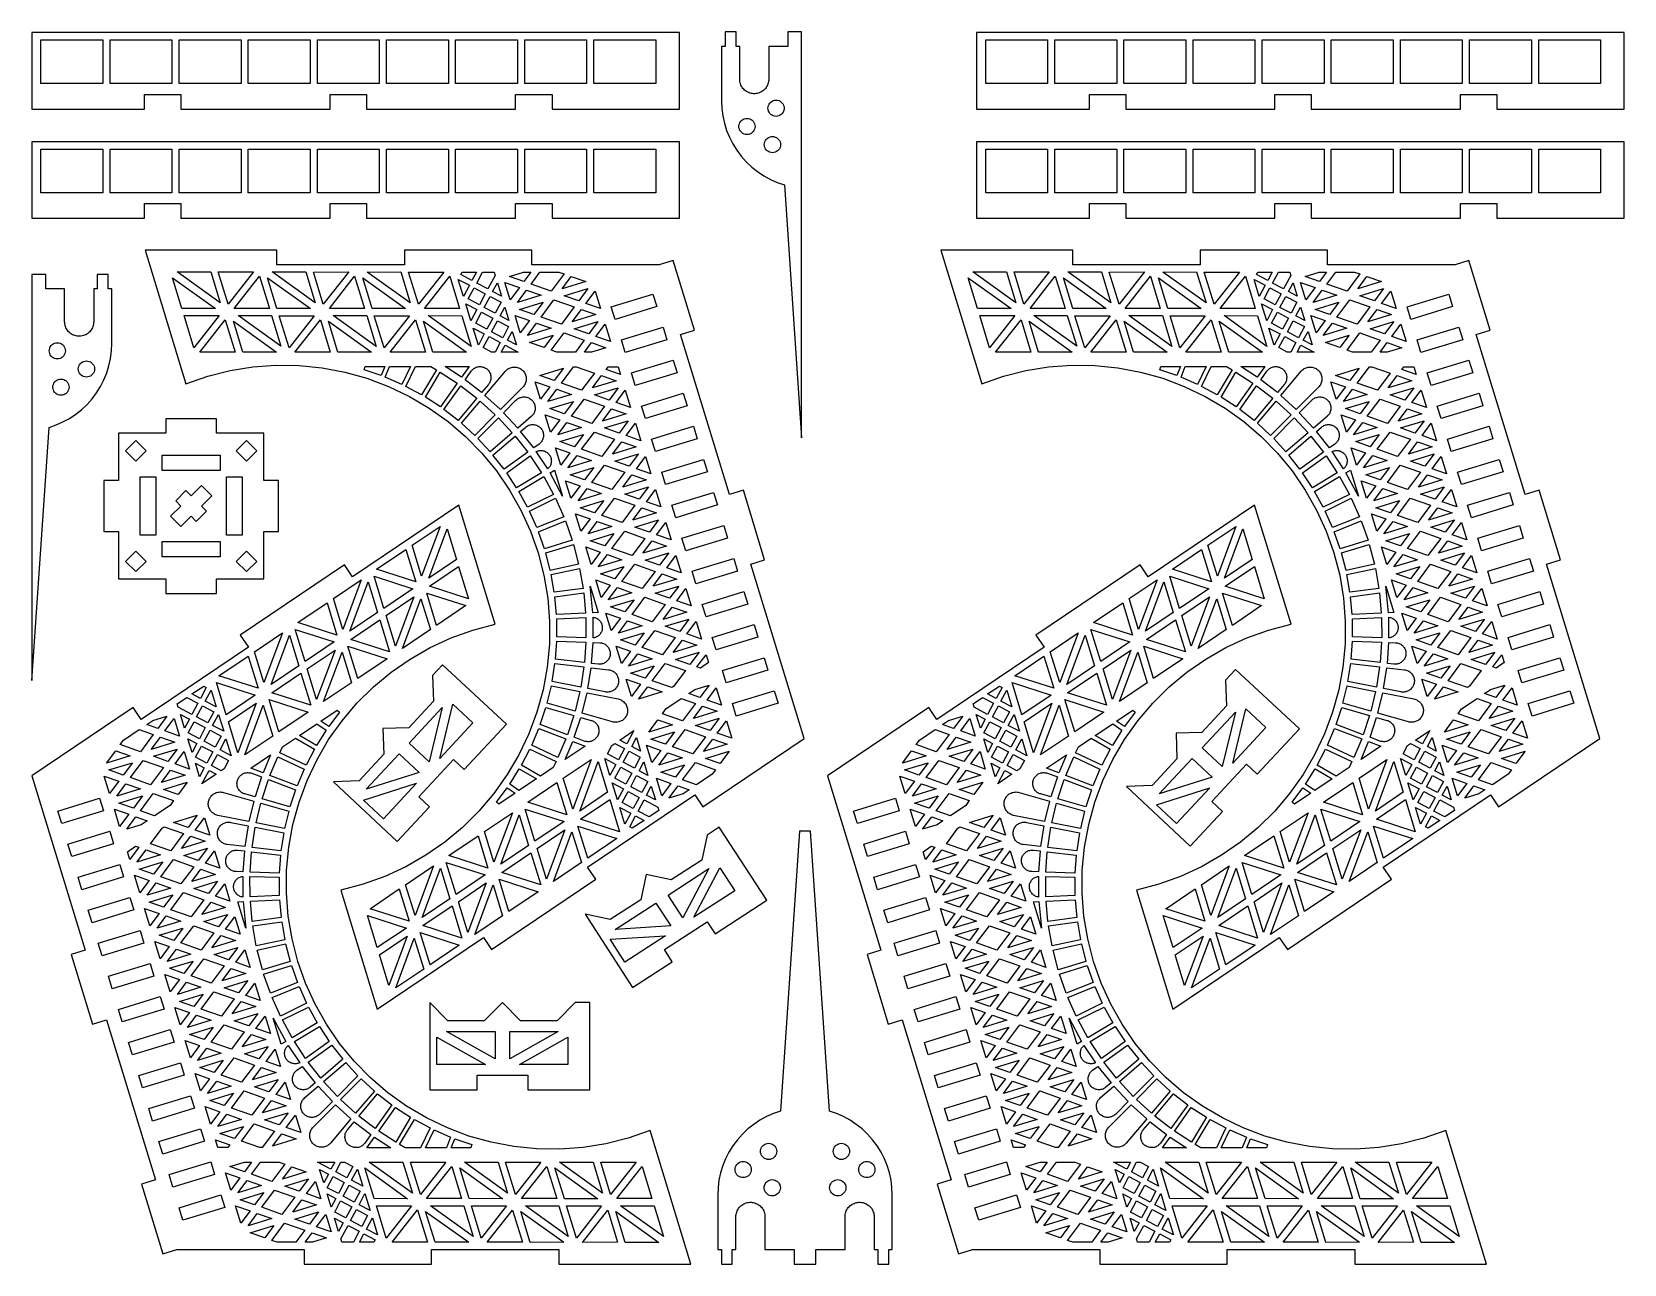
# Model space of a CAD drawing. Extents: x -25 to 325, y -35 to 236.
import ezdxf

# ---------------------------------------------------------------- set-up
doc = ezdxf.new("R2010")
doc.units = 0

msp = doc.modelspace()

# ---------------------------------------------------------------- linework, layer by layer
at = {"layer": '1', "linetype": 'CONTINUOUS'}
for points in [[(-9.4, 224.6, 0), (-23, 224.6, 0), (-23, 234.2, 0), (-9.4, 234.2, 0), (-9.4, 224.6, 0)], [(5.8, 224.6, 0), (-7.8, 224.6, 0), (-7.8, 234.2, 0), (5.8, 234.2, 0), (5.8, 224.6, 0)], [(21, 224.6, 0), (7.4, 224.6, 0), (7.4, 234.2, 0), (21, 234.2, 0), (21, 224.6, 0)], [(36.2, 224.6, 0), (22.6, 224.6, 0), (22.6, 234.2, 0), (36.2, 234.2, 0), (36.2, 224.6, 0)], [(37.8, 224.6, 0), (37.8, 234.2, 0), (51.4, 234.2, 0), (51.4, 224.6, 0), (37.8, 224.6, 0)], [(53, 224.6, 0), (53, 234.2, 0), (66.6, 234.2, 0), (66.6, 224.6, 0), (53, 224.6, 0)], [(68.2, 224.6, 0), (68.2, 234.2, 0), (81.8, 234.2, 0), (81.8, 224.6, 0), (68.2, 224.6, 0)], [(83.4, 224.6, 0), (83.4, 234.2, 0), (97, 234.2, 0), (97, 224.6, 0), (83.4, 224.6, 0)], [(98.6, 224.6, 0), (98.6, 234.2, 0), (112.2, 234.2, 0), (112.2, 224.6, 0), (98.6, 224.6, 0)], [(198.378, 224.6, 0), (184.778, 224.6, 0), (184.778, 234.2, 0), (198.378, 234.2, 0), (198.378, 224.6, 0)], [(213.578, 224.6, 0), (199.978, 224.6, 0), (199.978, 234.2, 0), (213.578, 234.2, 0), (213.578, 224.6, 0)], [(228.778, 224.6, 0), (215.178, 224.6, 0), (215.178, 234.2, 0), (228.778, 234.2, 0), (228.778, 224.6, 0)], [(243.978, 224.6, 0), (230.378, 224.6, 0), (230.378, 234.2, 0), (243.978, 234.2, 0), (243.978, 224.6, 0)], [(245.578, 224.6, 0), (245.578, 234.2, 0), (259.178, 234.2, 0), (259.178, 224.6, 0), (245.578, 224.6, 0)], [(260.778, 224.6, 0), (260.778, 234.2, 0), (274.378, 234.2, 0), (274.378, 224.6, 0), (260.778, 224.6, 0)], [(275.978, 224.6, 0), (275.978, 234.2, 0), (289.578, 234.2, 0), (289.578, 224.6, 0), (275.978, 224.6, 0)], [(291.178, 224.6, 0), (291.178, 234.2, 0), (304.778, 234.2, 0), (304.778, 224.6, 0), (291.178, 224.6, 0)], [(306.378, 224.6, 0), (306.378, 234.2, 0), (319.978, 234.2, 0), (319.978, 224.6, 0), (306.378, 224.6, 0)], [(138.058, 217.494, 0), (137.777, 217.625, 0), (137.523, 217.803, 0), (137.303, 218.022, 0), (137.125, 218.277, 0), (136.994, 218.558, 0), (136.914, 218.858, 0), (136.887, 219.167, 0), (136.914, 219.476, 0), (136.994, 219.775, 0), (137.125, 220.057, 0), (137.303, 220.311, 0), (137.523, 220.53, 0), (137.777, 220.708, 0), (138.058, 220.839, 0), (138.358, 220.92, 0), (138.667, 220.947, 0), (138.976, 220.92, 0), (139.275, 220.839, 0), (139.557, 220.708, 0), (139.811, 220.53, 0), (140.03, 220.311, 0), (140.208, 220.057, 0), (140.339, 219.775, 0), (140.42, 219.476, 0), (140.447, 219.167, 0), (140.42, 218.858, 0), (140.339, 218.558, 0), (140.208, 218.277, 0), (140.03, 218.022, 0), (139.811, 217.803, 0), (139.557, 217.625, 0), (139.275, 217.494, 0), (138.976, 217.414, 0), (138.667, 217.387, 0), (138.358, 217.414, 0), (138.058, 217.494, 0)], [(130.594, 215.775, 0), (130.725, 216.057, 0), (130.903, 216.311, 0), (131.123, 216.53, 0), (131.377, 216.708, 0), (131.658, 216.839, 0), (131.958, 216.92, 0), (132.267, 216.947, 0), (132.576, 216.92, 0), (132.875, 216.839, 0), (133.157, 216.708, 0), (133.411, 216.53, 0), (133.63, 216.311, 0), (133.808, 216.057, 0), (133.939, 215.775, 0), (134.02, 215.476, 0), (134.047, 215.167, 0), (134.02, 214.858, 0), (133.939, 214.558, 0), (133.808, 214.277, 0), (133.63, 214.022, 0), (133.411, 213.803, 0), (133.157, 213.625, 0), (132.875, 213.494, 0), (132.576, 213.414, 0), (132.267, 213.387, 0), (131.958, 213.414, 0), (131.658, 213.494, 0), (131.377, 213.625, 0), (131.123, 213.803, 0), (130.903, 214.022, 0), (130.725, 214.277, 0), (130.594, 214.558, 0), (130.514, 214.858, 0), (130.487, 215.167, 0), (130.514, 215.476, 0), (130.594, 215.775, 0)], [(-9.4, 200.6, 0), (-23, 200.6, 0), (-23, 210.2, 0), (-9.4, 210.2, 0), (-9.4, 200.6, 0)], [(5.8, 200.6, 0), (-7.8, 200.6, 0), (-7.8, 210.2, 0), (5.8, 210.2, 0), (5.8, 200.6, 0)], [(21, 200.6, 0), (7.4, 200.6, 0), (7.4, 210.2, 0), (21, 210.2, 0), (21, 200.6, 0)], [(36.2, 200.6, 0), (22.6, 200.6, 0), (22.6, 210.2, 0), (36.2, 210.2, 0), (36.2, 200.6, 0)], [(37.8, 200.6, 0), (37.8, 210.2, 0), (51.4, 210.2, 0), (51.4, 200.6, 0), (37.8, 200.6, 0)], [(53, 200.6, 0), (53, 210.2, 0), (66.6, 210.2, 0), (66.6, 200.6, 0), (53, 200.6, 0)], [(68.2, 200.6, 0), (68.2, 210.2, 0), (81.8, 210.2, 0), (81.8, 200.6, 0), (68.2, 200.6, 0)], [(83.4, 200.6, 0), (83.4, 210.2, 0), (97, 210.2, 0), (97, 200.6, 0), (83.4, 200.6, 0)], [(98.6, 200.6, 0), (98.6, 210.2, 0), (112.2, 210.2, 0), (112.2, 200.6, 0), (98.6, 200.6, 0)], [(136.325, 212.057, 0), (136.503, 212.311, 0), (136.723, 212.53, 0), (136.977, 212.708, 0), (137.258, 212.839, 0), (137.558, 212.92, 0), (137.867, 212.947, 0), (138.176, 212.92, 0), (138.475, 212.839, 0), (138.757, 212.708, 0), (139.011, 212.53, 0), (139.23, 212.311, 0), (139.408, 212.057, 0), (139.539, 211.775, 0), (139.62, 211.476, 0), (139.647, 211.167, 0), (139.62, 210.858, 0), (139.539, 210.558, 0), (139.408, 210.277, 0), (139.23, 210.022, 0), (139.011, 209.803, 0), (138.757, 209.625, 0), (138.475, 209.494, 0), (138.176, 209.414, 0), (137.867, 209.387, 0), (137.558, 209.414, 0), (137.258, 209.494, 0), (136.977, 209.625, 0), (136.723, 209.803, 0), (136.503, 210.022, 0), (136.325, 210.277, 0), (136.194, 210.558, 0), (136.114, 210.858, 0), (136.087, 211.167, 0), (136.114, 211.476, 0), (136.194, 211.775, 0), (136.325, 212.057, 0)], [(198.378, 200.6, 0), (184.778, 200.6, 0), (184.778, 210.2, 0), (198.378, 210.2, 0), (198.378, 200.6, 0)], [(213.578, 200.6, 0), (199.978, 200.6, 0), (199.978, 210.2, 0), (213.578, 210.2, 0), (213.578, 200.6, 0)], [(228.778, 200.6, 0), (215.178, 200.6, 0), (215.178, 210.2, 0), (228.778, 210.2, 0), (228.778, 200.6, 0)], [(243.978, 200.6, 0), (230.378, 200.6, 0), (230.378, 210.2, 0), (243.978, 210.2, 0), (243.978, 200.6, 0)], [(245.578, 200.6, 0), (245.578, 210.2, 0), (259.178, 210.2, 0), (259.178, 200.6, 0), (245.578, 200.6, 0)], [(260.778, 200.6, 0), (260.778, 210.2, 0), (274.378, 210.2, 0), (274.378, 200.6, 0), (260.778, 200.6, 0)], [(275.978, 200.6, 0), (275.978, 210.2, 0), (289.578, 210.2, 0), (289.578, 200.6, 0), (275.978, 200.6, 0)], [(291.178, 200.6, 0), (291.178, 210.2, 0), (304.778, 210.2, 0), (304.778, 200.6, 0), (291.178, 200.6, 0)], [(306.378, 200.6, 0), (306.378, 210.2, 0), (319.978, 210.2, 0), (319.978, 200.6, 0), (306.378, 200.6, 0)], [(6.926, 183.168, 0), (14.328, 183.172, 0), (16.404, 176.382, 0), (6.926, 183.168, 0)], [(18.173, 176.066, 0), (16.004, 183.162, 0), (23.761, 183.17, 0), (18.173, 176.066, 0)], [(19.517, 175.159, 0), (25.072, 182.232, 0), (27.236, 175.156, 0), (19.517, 175.159, 0)], [(27.841, 183.163, 0), (35.243, 183.167, 0), (37.319, 176.377, 0), (27.841, 183.163, 0)], [(36.919, 183.157, 0), (44.676, 183.165, 0), (39.089, 176.061, 0), (36.919, 183.157, 0)], [(40.433, 175.154, 0), (45.987, 182.227, 0), (48.151, 175.151, 0), (40.433, 175.154, 0)], [(58.234, 176.372, 0), (48.756, 183.157, 0), (56.159, 183.162, 0), (58.234, 176.372, 0)], [(60.004, 176.056, 0), (57.835, 183.151, 0), (65.591, 183.16, 0), (60.004, 176.056, 0)], [(61.348, 175.149, 0), (66.903, 182.222, 0), (69.066, 175.145, 0), (61.348, 175.149, 0)], [(71.789, 181.29, 0), (69.341, 182.591, 0), (69.653, 183.146, 0), (72.766, 183.157, 0), (71.789, 181.29, 0)], [(75.285, 179.431, 0), (72.838, 180.732, 0), (74.126, 183.155, 0), (76.656, 183.154, 0), (76.879, 182.428, 0), (75.285, 179.431, 0)], [(80.023, 182.197, 0), (83.141, 183.15, 0), (84.754, 183.141, 0), (83.209, 181.08, 0), (80.023, 182.197, 0)], [(89.236, 178.949, 0), (84.783, 180.515, 0), (86.741, 183.142, 0), (90.878, 183.152, 0), (92.051, 182.737, 0), (89.236, 178.949, 0)], [(91.608, 179.465, 0), (93.625, 182.173, 0), (96.811, 181.055, 0), (91.608, 179.465, 0)], [(181.926, 183.168, 0), (189.328, 183.172, 0), (191.404, 176.382, 0), (181.926, 183.168, 0)], [(193.173, 176.066, 0), (191.004, 183.162, 0), (198.761, 183.17, 0), (193.173, 176.066, 0)], [(194.517, 175.159, 0), (200.072, 182.232, 0), (202.236, 175.156, 0), (194.517, 175.159, 0)], [(202.841, 183.163, 0), (210.243, 183.167, 0), (212.319, 176.377, 0), (202.841, 183.163, 0)], [(211.919, 183.157, 0), (219.676, 183.165, 0), (214.089, 176.061, 0), (211.919, 183.157, 0)], [(215.433, 175.154, 0), (220.987, 182.227, 0), (223.151, 175.151, 0), (215.433, 175.154, 0)], [(233.234, 176.372, 0), (223.756, 183.157, 0), (231.159, 183.162, 0), (233.234, 176.372, 0)], [(235.004, 176.056, 0), (232.835, 183.151, 0), (240.591, 183.16, 0), (235.004, 176.056, 0)], [(236.348, 175.149, 0), (241.903, 182.222, 0), (244.066, 175.145, 0), (236.348, 175.149, 0)], [(246.789, 181.29, 0), (244.341, 182.591, 0), (244.653, 183.146, 0), (247.766, 183.157, 0), (246.789, 181.29, 0)], [(250.285, 179.431, 0), (247.838, 180.732, 0), (249.126, 183.155, 0), (251.656, 183.154, 0), (251.879, 182.428, 0), (250.285, 179.431, 0)], [(255.023, 182.197, 0), (258.141, 183.15, 0), (259.754, 183.141, 0), (258.209, 181.08, 0), (255.023, 182.197, 0)], [(264.236, 178.949, 0), (259.783, 180.515, 0), (261.741, 183.142, 0), (265.878, 183.152, 0), (267.051, 182.737, 0), (264.236, 178.949, 0)], [(266.608, 179.465, 0), (268.625, 182.173, 0), (271.811, 181.055, 0), (266.608, 179.465, 0)], [(5.932, 181.902, 0), (15.354, 175.162, 0), (7.991, 175.17, 0), (5.932, 181.902, 0)], [(26.848, 181.897, 0), (36.27, 175.157, 0), (28.906, 175.164, 0), (26.848, 181.897, 0)], [(49.821, 175.159, 0), (47.763, 181.892, 0), (57.185, 175.152, 0), (49.821, 175.159, 0)], [(71.231, 180.241, 0), (69.93, 177.794, 0), (68.79, 181.523, 0), (71.231, 180.241, 0)], [(73.426, 175.935, 0), (70.979, 177.236, 0), (72.286, 179.664, 0), (74.727, 178.382, 0), (73.426, 175.935, 0)], [(76.334, 178.873, 0), (77.376, 180.802, 0), (78.282, 177.837, 0), (76.334, 178.873, 0)], [(79.034, 180.849, 0), (82.22, 179.732, 0), (80.204, 177.024, 0), (79.034, 180.849, 0)], [(86.98, 178.05, 0), (81.778, 176.459, 0), (83.794, 179.167, 0), (86.98, 178.05, 0)], [(92.076, 177.935, 0), (97.279, 179.525, 0), (95.262, 176.817, 0), (92.076, 177.935, 0)], [(96.836, 176.253, 0), (98.852, 178.961, 0), (100.022, 175.135, 0), (96.836, 176.253, 0)], [(180.932, 181.902, 0), (190.354, 175.162, 0), (182.991, 175.17, 0), (180.932, 181.902, 0)], [(201.848, 181.897, 0), (211.27, 175.157, 0), (203.906, 175.164, 0), (201.848, 181.897, 0)], [(224.821, 175.159, 0), (222.763, 181.892, 0), (232.185, 175.152, 0), (224.821, 175.159, 0)], [(246.231, 180.241, 0), (244.93, 177.794, 0), (243.79, 181.523, 0), (246.231, 180.241, 0)], [(248.426, 175.935, 0), (245.979, 177.236, 0), (247.286, 179.664, 0), (249.727, 178.382, 0), (248.426, 175.935, 0)], [(251.334, 178.873, 0), (252.376, 180.802, 0), (253.282, 177.837, 0), (251.334, 178.873, 0)], [(254.034, 180.849, 0), (257.22, 179.732, 0), (255.204, 177.024, 0), (254.034, 180.849, 0)], [(261.98, 178.05, 0), (256.778, 176.459, 0), (258.794, 179.167, 0), (261.98, 178.05, 0)], [(267.076, 177.935, 0), (272.279, 179.525, 0), (270.262, 176.817, 0), (267.076, 177.935, 0)], [(271.836, 176.253, 0), (273.852, 178.961, 0), (275.022, 175.135, 0), (271.836, 176.253, 0)], [(71.567, 172.438, 0), (70.427, 176.168, 0), (72.868, 174.886, 0), (71.567, 172.438, 0)], [(74.475, 175.377, 0), (75.782, 177.805, 0), (78.224, 176.523, 0), (76.922, 174.076, 0), (74.475, 175.377, 0)], [(79.013, 175.447, 0), (79.919, 172.482, 0), (77.971, 173.518, 0), (79.013, 175.447, 0)], [(85.431, 173.812, 0), (82.245, 174.929, 0), (87.448, 176.52, 0), (85.431, 173.812, 0)], [(91.458, 171.681, 0), (87.005, 173.247, 0), (89.82, 177.036, 0), (94.273, 175.469, 0), (91.458, 171.681, 0)], [(102.422, 175.493, 0), (111.603, 178.3, 0), (112.445, 175.546, 0), (103.264, 172.739, 0), (102.422, 175.493, 0)], [(246.567, 172.438, 0), (245.427, 176.168, 0), (247.868, 174.886, 0), (246.567, 172.438, 0)], [(249.475, 175.377, 0), (250.782, 177.805, 0), (253.224, 176.523, 0), (251.922, 174.076, 0), (249.475, 175.377, 0)], [(254.013, 175.447, 0), (254.919, 172.482, 0), (252.971, 173.518, 0), (254.013, 175.447, 0)], [(260.431, 173.812, 0), (257.245, 174.929, 0), (262.448, 176.52, 0), (260.431, 173.812, 0)], [(266.458, 171.681, 0), (262.005, 173.247, 0), (264.82, 177.036, 0), (269.273, 175.469, 0), (266.458, 171.681, 0)], [(277.422, 175.493, 0), (286.603, 178.3, 0), (287.445, 175.546, 0), (278.264, 172.739, 0), (277.422, 175.493, 0)], [(8.482, 173.563, 0), (16.2, 173.56, 0), (10.639, 166.506, 0), (8.482, 173.563, 0)], [(11.951, 165.568, 0), (17.538, 172.672, 0), (19.713, 165.557, 0), (11.951, 165.568, 0)], [(21.384, 165.566, 0), (19.314, 172.336, 0), (28.786, 165.57, 0), (21.384, 165.566, 0)], [(20.357, 173.576, 0), (27.721, 173.568, 0), (29.785, 166.817, 0), (20.357, 173.576, 0)], [(37.115, 173.554, 0), (31.555, 166.5, 0), (29.397, 173.558, 0), (37.115, 173.554, 0)], [(38.453, 172.667, 0), (40.629, 165.552, 0), (32.866, 165.563, 0), (38.453, 172.667, 0)], [(40.229, 172.331, 0), (49.701, 165.565, 0), (42.299, 165.561, 0), (40.229, 172.331, 0)], [(41.272, 173.57, 0), (48.636, 173.563, 0), (50.7, 166.812, 0), (41.272, 173.57, 0)], [(50.313, 173.553, 0), (58.031, 173.549, 0), (52.47, 166.495, 0), (50.313, 173.553, 0)], [(59.369, 172.662, 0), (61.544, 165.547, 0), (53.782, 165.558, 0), (59.369, 172.662, 0)], [(61.144, 172.326, 0), (70.617, 165.56, 0), (63.214, 165.555, 0), (61.144, 172.326, 0)], [(62.188, 173.565, 0), (69.552, 173.558, 0), (71.616, 166.806, 0), (62.188, 173.565, 0)], [(75.063, 170.579, 0), (72.616, 171.881, 0), (73.923, 174.309, 0), (76.365, 173.027, 0), (75.063, 170.579, 0)], [(76.112, 170.022, 0), (77.419, 172.45, 0), (79.861, 171.168, 0), (78.56, 168.72, 0), (76.112, 170.022, 0)], [(84.442, 172.464, 0), (82.426, 169.756, 0), (81.256, 173.581, 0), (84.442, 172.464, 0)], [(89.202, 170.782, 0), (84, 169.191, 0), (86.016, 171.899, 0), (89.202, 170.782, 0)], [(93.83, 172.197, 0), (95.847, 174.905, 0), (99.033, 173.787, 0), (93.83, 172.197, 0)], [(97.484, 169.549, 0), (94.298, 170.667, 0), (99.501, 172.257, 0), (97.484, 169.549, 0)], [(102.244, 167.868, 0), (99.058, 168.985, 0), (101.074, 171.693, 0), (102.244, 167.868, 0)], [(183.482, 173.563, 0), (191.2, 173.56, 0), (185.639, 166.506, 0), (183.482, 173.563, 0)], [(186.951, 165.568, 0), (192.538, 172.672, 0), (194.713, 165.557, 0), (186.951, 165.568, 0)], [(196.384, 165.566, 0), (194.314, 172.336, 0), (203.786, 165.57, 0), (196.384, 165.566, 0)], [(195.357, 173.576, 0), (202.721, 173.568, 0), (204.785, 166.817, 0), (195.357, 173.576, 0)], [(212.115, 173.554, 0), (206.555, 166.5, 0), (204.397, 173.558, 0), (212.115, 173.554, 0)], [(213.453, 172.667, 0), (215.629, 165.552, 0), (207.866, 165.563, 0), (213.453, 172.667, 0)], [(215.229, 172.331, 0), (224.701, 165.565, 0), (217.299, 165.561, 0), (215.229, 172.331, 0)], [(216.272, 173.57, 0), (223.636, 173.563, 0), (225.7, 166.812, 0), (216.272, 173.57, 0)], [(225.313, 173.553, 0), (233.031, 173.549, 0), (227.47, 166.495, 0), (225.313, 173.553, 0)], [(234.369, 172.662, 0), (236.544, 165.547, 0), (228.782, 165.558, 0), (234.369, 172.662, 0)], [(236.144, 172.326, 0), (245.617, 165.56, 0), (238.214, 165.555, 0), (236.144, 172.326, 0)], [(237.188, 173.565, 0), (244.552, 173.558, 0), (246.616, 166.806, 0), (237.188, 173.565, 0)], [(250.063, 170.579, 0), (247.616, 171.881, 0), (248.923, 174.309, 0), (251.365, 173.027, 0), (250.063, 170.579, 0)], [(251.112, 170.022, 0), (252.419, 172.45, 0), (254.861, 171.168, 0), (253.56, 168.72, 0), (251.112, 170.022, 0)], [(259.442, 172.464, 0), (257.426, 169.756, 0), (256.256, 173.581, 0), (259.442, 172.464, 0)], [(264.202, 170.782, 0), (259, 169.191, 0), (261.016, 171.899, 0), (264.202, 170.782, 0)], [(268.83, 172.197, 0), (270.847, 174.905, 0), (274.033, 173.787, 0), (268.83, 172.197, 0)], [(272.484, 169.549, 0), (269.298, 170.667, 0), (274.501, 172.257, 0), (272.484, 169.549, 0)], [(277.244, 167.868, 0), (274.058, 168.985, 0), (276.074, 171.693, 0), (277.244, 167.868, 0)], [(73.204, 167.083, 0), (72.064, 170.813, 0), (74.506, 169.53, 0), (73.204, 167.083, 0)], [(74.253, 166.525, 0), (75.56, 168.954, 0), (78.002, 167.671, 0), (76.873, 165.549, 0), (76.095, 165.562, 0), (74.253, 166.525, 0)], [(80.65, 170.091, 0), (81.557, 167.127, 0), (79.609, 168.163, 0), (80.65, 170.091, 0)], [(89.67, 169.252, 0), (87.653, 166.544, 0), (84.467, 167.661, 0), (89.67, 169.252, 0)], [(96.495, 168.201, 0), (94.524, 165.549, 0), (90.45, 165.538, 0), (89.227, 165.979, 0), (92.043, 169.768, 0), (96.495, 168.201, 0)], [(105.486, 165.471, 0), (104.644, 168.225, 0), (113.825, 171.032, 0), (114.667, 168.278, 0), (105.486, 165.471, 0)], [(248.204, 167.083, 0), (247.064, 170.813, 0), (249.506, 169.53, 0), (248.204, 167.083, 0)], [(249.253, 166.525, 0), (250.56, 168.954, 0), (253.002, 167.671, 0), (251.873, 165.549, 0), (251.095, 165.562, 0), (249.253, 166.525, 0)], [(255.65, 170.091, 0), (256.557, 167.127, 0), (254.609, 168.163, 0), (255.65, 170.091, 0)], [(264.67, 169.252, 0), (262.653, 166.544, 0), (259.467, 167.661, 0), (264.67, 169.252, 0)], [(271.495, 168.201, 0), (269.524, 165.549, 0), (265.45, 165.538, 0), (264.227, 165.979, 0), (267.042, 169.768, 0), (271.495, 168.201, 0)], [(280.486, 165.471, 0), (279.644, 168.225, 0), (288.825, 171.032, 0), (289.667, 168.278, 0), (280.486, 165.471, 0)], [(-18.791, 164.161, 0), (-19.091, 164.08, 0), (-19.4, 164.053, 0), (-19.709, 164.08, 0), (-20.009, 164.161, 0), (-20.29, 164.292, 0), (-20.544, 164.47, 0), (-20.764, 164.689, 0), (-20.942, 164.943, 0), (-21.073, 165.225, 0), (-21.153, 165.524, 0), (-21.18, 165.833, 0), (-21.153, 166.142, 0), (-21.073, 166.442, 0), (-20.942, 166.723, 0), (-20.764, 166.977, 0), (-20.544, 167.197, 0), (-20.29, 167.375, 0), (-20.009, 167.506, 0), (-19.709, 167.586, 0), (-19.4, 167.613, 0), (-19.091, 167.586, 0), (-18.791, 167.506, 0), (-18.51, 167.375, 0), (-18.256, 167.197, 0), (-18.036, 166.977, 0), (-17.858, 166.723, 0), (-17.727, 166.442, 0), (-17.647, 166.142, 0), (-17.62, 165.833, 0), (-17.647, 165.524, 0), (-17.727, 165.225, 0), (-17.858, 164.943, 0), (-18.036, 164.689, 0), (-18.256, 164.47, 0), (-18.51, 164.292, 0), (-18.791, 164.161, 0)], [(79.057, 167.095, 0), (81.973, 165.56, 0), (78.233, 165.546, 0), (79.057, 167.095, 0)], [(101.255, 166.52, 0), (98.08, 165.549, 0), (96.511, 165.55, 0), (98.069, 167.637, 0), (101.255, 166.52, 0)], [(254.057, 167.095, 0), (256.973, 165.56, 0), (253.233, 165.546, 0), (254.057, 167.095, 0)], [(276.255, 166.52, 0), (273.08, 165.549, 0), (271.511, 165.55, 0), (273.069, 167.637, 0), (276.255, 166.52, 0)], [(-11.327, 162.442, 0), (-11.247, 162.142, 0), (-11.22, 161.833, 0), (-11.247, 161.524, 0), (-11.327, 161.225, 0), (-11.459, 160.943, 0), (-11.636, 160.689, 0), (-11.856, 160.47, 0), (-12.11, 160.292, 0), (-12.391, 160.161, 0), (-12.691, 160.08, 0), (-13, 160.053, 0), (-13.309, 160.08, 0), (-13.609, 160.161, 0), (-13.89, 160.292, 0), (-14.144, 160.47, 0), (-14.364, 160.689, 0), (-14.542, 160.943, 0), (-14.673, 161.225, 0), (-14.753, 161.524, 0), (-14.78, 161.833, 0), (-14.753, 162.142, 0), (-14.673, 162.442, 0), (-14.542, 162.723, 0), (-14.364, 162.977, 0), (-14.144, 163.197, 0), (-13.89, 163.375, 0), (-13.609, 163.506, 0), (-13.309, 163.586, 0), (-13, 163.613, 0), (-12.691, 163.586, 0), (-12.391, 163.506, 0), (-12.11, 163.375, 0), (-11.856, 163.197, 0), (-11.636, 162.977, 0), (-11.459, 162.723, 0), (-11.327, 162.442, 0)], [(52.607, 162.354, 0), (51.83, 160.381, 0), (48.091, 161.664, 0), (48.299, 162.355, 0), (52.607, 162.354, 0)], [(58.275, 162.351, 0), (56.355, 158.439, 0), (52.732, 160.029, 0), (53.632, 162.354, 0), (58.275, 162.351, 0)], [(59.339, 162.363, 0), (62.729, 162.354, 0), (63.971, 161.646, 0), (60.695, 156.148, 0), (57.218, 158.013, 0), (59.339, 162.363, 0)], [(61.537, 155.652, 0), (64.793, 161.144, 0), (68.553, 158.697, 0), (64.854, 153.488, 0), (61.537, 155.652, 0)], [(71.156, 162.358, 0), (69.491, 160.008, 0), (65.906, 162.363, 0), (71.156, 162.358, 0)], [(75.889, 159.329, 0), (75.827, 159.122, 0), (75.74, 158.928, 0), (75.652, 158.734, 0), (75.534, 158.572, 0), (75.397, 158.405, 0), (73.911, 156.633, 0), (70.268, 159.451, 0), (71.612, 161.347, 0), (71.73, 161.508, 0), (71.873, 161.657, 0), (72.041, 161.792, 0), (72.209, 161.926, 0), (72.382, 162.042, 0), (72.562, 162.139, 0), (72.747, 162.217, 0), (72.958, 162.281, 0), (73.155, 162.32, 0), (73.377, 162.346, 0), (73.586, 162.348, 0), (73.794, 162.349, 0), (73.996, 162.306, 0), (74.197, 162.263, 0), (74.404, 162.2, 0), (74.598, 162.113, 0), (74.773, 162.02, 0), (74.954, 161.908, 0), (75.115, 161.79, 0), (75.269, 161.628, 0), (75.418, 161.485, 0), (75.553, 161.318, 0), (75.649, 161.138, 0), (75.746, 160.958, 0), (75.83, 160.754, 0), (75.888, 160.563, 0), (75.933, 160.346, 0), (75.973, 160.149, 0), (75.974, 159.941, 0), (75.956, 159.726, 0), (75.932, 159.53, 0), (75.889, 159.329, 0)], [(82.975, 157.836, 0), (78.062, 152.904, 0), (74.648, 156.001, 0), (79.141, 161.348, 0), (79.283, 161.496, 0), (79.465, 161.656, 0), (79.632, 161.791, 0), (79.825, 161.913, 0), (80.024, 162.015, 0), (80.248, 162.105, 0), (80.458, 162.169, 0), (80.674, 162.214, 0), (80.896, 162.24, 0), (81.118, 162.266, 0), (81.352, 162.254, 0), (81.573, 162.217, 0), (81.793, 162.18, 0), (82.006, 162.099, 0), (82.219, 162.017, 0), (82.419, 161.911, 0), (82.6, 161.799, 0), (82.792, 161.649, 0), (82.96, 161.512, 0), (83.119, 161.331, 0), (83.254, 161.163, 0), (83.376, 160.97, 0), (83.479, 160.771, 0), (83.562, 160.567, 0), (83.632, 160.337, 0), (83.678, 160.121, 0), (83.704, 159.899, 0), (83.711, 159.671, 0), (83.718, 159.443, 0), (83.68, 159.222, 0), (83.624, 158.996, 0), (83.562, 158.789, 0), (83.481, 158.576, 0), (83.374, 158.376, 0), (83.243, 158.189, 0), (83.112, 158.003, 0), (82.975, 157.836, 0)], [(89.875, 159.276, 0), (86.69, 160.393, 0), (91.892, 161.984, 0), (89.875, 159.276, 0)], [(98.717, 160.933, 0), (95.902, 157.145, 0), (91.449, 158.711, 0), (94.147, 162.339, 0), (94.71, 162.343, 0), (98.717, 160.933, 0)], [(104.466, 160.6, 0), (101.28, 161.717, 0), (101.758, 162.344, 0), (103.934, 162.34, 0), (104.466, 160.6, 0)], [(107.708, 158.203, 0), (106.866, 160.957, 0), (116.047, 163.764, 0), (116.889, 161.01, 0), (107.708, 158.203, 0)], [(227.607, 162.354, 0), (226.83, 160.381, 0), (223.091, 161.664, 0), (223.299, 162.355, 0), (227.607, 162.354, 0)], [(233.275, 162.351, 0), (231.355, 158.439, 0), (227.732, 160.029, 0), (228.632, 162.354, 0), (233.275, 162.351, 0)], [(234.339, 162.363, 0), (237.729, 162.354, 0), (238.971, 161.646, 0), (235.695, 156.148, 0), (232.218, 158.013, 0), (234.339, 162.363, 0)], [(236.537, 155.652, 0), (239.793, 161.144, 0), (243.553, 158.697, 0), (239.854, 153.488, 0), (236.537, 155.652, 0)], [(246.156, 162.358, 0), (244.491, 160.008, 0), (240.906, 162.363, 0), (246.156, 162.358, 0)], [(250.889, 159.329, 0), (250.827, 159.122, 0), (250.74, 158.928, 0), (250.652, 158.734, 0), (250.535, 158.572, 0), (250.397, 158.405, 0), (248.911, 156.633, 0), (245.268, 159.451, 0), (246.612, 161.347, 0), (246.73, 161.508, 0), (246.873, 161.657, 0), (247.041, 161.792, 0), (247.209, 161.926, 0), (247.382, 162.042, 0), (247.562, 162.139, 0), (247.747, 162.217, 0), (247.958, 162.281, 0), (248.155, 162.32, 0), (248.377, 162.346, 0), (248.586, 162.348, 0), (248.794, 162.349, 0), (248.996, 162.306, 0), (249.197, 162.263, 0), (249.404, 162.2, 0), (249.598, 162.113, 0), (249.773, 162.02, 0), (249.954, 161.908, 0), (250.115, 161.79, 0), (250.269, 161.628, 0), (250.418, 161.485, 0), (250.553, 161.318, 0), (250.649, 161.138, 0), (250.746, 160.958, 0), (250.83, 160.754, 0), (250.888, 160.563, 0), (250.933, 160.346, 0), (250.973, 160.149, 0), (250.974, 159.941, 0), (250.956, 159.726, 0), (250.932, 159.53, 0), (250.889, 159.329, 0)], [(257.975, 157.836, 0), (253.062, 152.904, 0), (249.648, 156.001, 0), (254.141, 161.348, 0), (254.283, 161.496, 0), (254.465, 161.656, 0), (254.632, 161.791, 0), (254.825, 161.913, 0), (255.024, 162.015, 0), (255.248, 162.105, 0), (255.458, 162.169, 0), (255.674, 162.214, 0), (255.896, 162.24, 0), (256.118, 162.266, 0), (256.352, 162.254, 0), (256.573, 162.217, 0), (256.793, 162.18, 0), (257.006, 162.099, 0), (257.219, 162.017, 0), (257.419, 161.911, 0), (257.6, 161.799, 0), (257.792, 161.649, 0), (257.96, 161.512, 0), (258.119, 161.331, 0), (258.254, 161.163, 0), (258.376, 160.97, 0), (258.479, 160.771, 0), (258.562, 160.567, 0), (258.632, 160.337, 0), (258.678, 160.121, 0), (258.704, 159.899, 0), (258.711, 159.671, 0), (258.717, 159.443, 0), (258.68, 159.222, 0), (258.624, 158.996, 0), (258.562, 158.789, 0), (258.481, 158.576, 0), (258.374, 158.376, 0), (258.243, 158.189, 0), (258.112, 158.003, 0), (257.975, 157.836, 0)], [(264.875, 159.276, 0), (261.689, 160.393, 0), (266.892, 161.984, 0), (264.875, 159.276, 0)], [(273.717, 160.933, 0), (270.902, 157.145, 0), (266.449, 158.711, 0), (269.147, 162.339, 0), (269.71, 162.343, 0), (273.717, 160.933, 0)], [(279.466, 160.6, 0), (276.28, 161.717, 0), (276.758, 162.344, 0), (278.934, 162.34, 0), (279.466, 160.6, 0)], [(282.708, 158.203, 0), (281.866, 160.957, 0), (291.047, 163.764, 0), (291.889, 161.01, 0), (282.708, 158.203, 0)], [(-17.058, 158.723, 0), (-16.927, 158.442, 0), (-16.847, 158.142, 0), (-16.82, 157.833, 0), (-16.847, 157.524, 0), (-16.927, 157.225, 0), (-17.058, 156.943, 0), (-17.236, 156.689, 0), (-17.456, 156.47, 0), (-17.71, 156.292, 0), (-17.991, 156.161, 0), (-18.291, 156.08, 0), (-18.6, 156.053, 0), (-18.909, 156.08, 0), (-19.209, 156.161, 0), (-19.49, 156.292, 0), (-19.744, 156.47, 0), (-19.964, 156.689, 0), (-20.142, 156.943, 0), (-20.273, 157.225, 0), (-20.353, 157.524, 0), (-20.38, 157.833, 0), (-20.353, 158.142, 0), (-20.273, 158.442, 0), (-20.142, 158.723, 0), (-19.964, 158.977, 0), (-19.744, 159.197, 0), (-19.49, 159.375, 0), (-19.209, 159.506, 0), (-18.909, 159.586, 0), (-18.6, 159.613, 0), (-18.291, 159.586, 0), (-17.991, 159.506, 0), (-17.71, 159.375, 0), (-17.456, 159.197, 0), (-17.236, 158.977, 0), (-17.058, 158.723, 0)], [(65.631, 152.93, 0), (69.349, 158.145, 0), (72.886, 155.4, 0), (68.778, 150.504, 0), (65.631, 152.93, 0)], [(88.886, 157.928, 0), (86.87, 155.22, 0), (85.7, 159.045, 0), (88.886, 157.928, 0)], [(103.477, 159.252, 0), (98.275, 157.661, 0), (100.291, 160.369, 0), (103.477, 159.252, 0)], [(103.945, 157.721, 0), (101.928, 155.014, 0), (98.742, 156.131, 0), (103.945, 157.721, 0)], [(240.631, 152.93, 0), (244.349, 158.145, 0), (247.886, 155.4, 0), (243.778, 150.504, 0), (240.631, 152.93, 0)], [(263.886, 157.928, 0), (261.87, 155.22, 0), (260.7, 159.045, 0), (263.886, 157.928, 0)], [(278.477, 159.252, 0), (273.275, 157.661, 0), (275.291, 160.369, 0), (278.477, 159.252, 0)], [(278.945, 157.721, 0), (276.928, 155.014, 0), (273.742, 156.131, 0), (278.945, 157.721, 0)], [(69.509, 149.891, 0), (73.618, 154.786, 0), (76.927, 151.762, 0), (72.416, 147.225, 0), (69.509, 149.891, 0)], [(85.108, 154.828, 0), (85.243, 154.66, 0), (85.358, 154.486, 0), (85.461, 154.287, 0), (85.544, 154.083, 0), (85.603, 153.892, 0), (85.648, 153.675, 0), (85.674, 153.453, 0), (85.694, 153.25, 0), (85.676, 153.036, 0), (85.658, 152.821, 0), (85.621, 152.6, 0), (85.553, 152.412, 0), (85.472, 152.199, 0), (85.366, 152, 0), (85.254, 151.819, 0), (85.136, 151.657, 0), (84.974, 151.503, 0), (84.831, 151.355, 0), (81.877, 148.841, 0), (78.735, 152.21, 0), (81.467, 154.969, 0), (81.629, 155.124, 0), (81.803, 155.239, 0), (81.977, 155.355, 0), (82.175, 155.458, 0), (82.38, 155.541, 0), (82.571, 155.6, 0), (82.781, 155.664, 0), (83.004, 155.69, 0), (83.212, 155.691, 0), (83.421, 155.692, 0), (83.642, 155.655, 0), (83.843, 155.612, 0), (84.05, 155.55, 0), (84.263, 155.469, 0), (84.438, 155.376, 0), (84.619, 155.264, 0), (84.805, 155.133, 0), (84.954, 154.99, 0), (85.108, 154.828, 0)], [(93.646, 156.246, 0), (88.444, 154.656, 0), (90.46, 157.363, 0), (93.646, 156.246, 0)], [(94.114, 154.716, 0), (92.097, 152.008, 0), (88.912, 153.125, 0), (94.114, 154.716, 0)], [(96.487, 155.232, 0), (100.939, 153.666, 0), (98.124, 149.877, 0), (93.671, 151.444, 0), (96.487, 155.232, 0)], [(106.688, 153.332, 0), (103.502, 154.449, 0), (105.518, 157.157, 0), (106.688, 153.332, 0)], [(109.93, 150.935, 0), (109.088, 153.689, 0), (118.269, 156.496, 0), (119.111, 153.742, 0), (109.93, 150.935, 0)], [(244.509, 149.891, 0), (248.618, 154.786, 0), (251.927, 151.762, 0), (247.416, 147.225, 0), (244.509, 149.891, 0)], [(260.108, 154.828, 0), (260.243, 154.66, 0), (260.358, 154.486, 0), (260.461, 154.287, 0), (260.544, 154.083, 0), (260.603, 153.892, 0), (260.648, 153.675, 0), (260.674, 153.453, 0), (260.694, 153.25, 0), (260.676, 153.036, 0), (260.658, 152.821, 0), (260.621, 152.6, 0), (260.553, 152.412, 0), (260.472, 152.199, 0), (260.366, 152, 0), (260.254, 151.819, 0), (260.136, 151.657, 0), (259.974, 151.503, 0), (259.831, 151.355, 0), (256.877, 148.841, 0), (253.735, 152.21, 0), (256.467, 154.969, 0), (256.629, 155.124, 0), (256.803, 155.239, 0), (256.977, 155.355, 0), (257.175, 155.458, 0), (257.38, 155.541, 0), (257.571, 155.6, 0), (257.781, 155.664, 0), (258.003, 155.69, 0), (258.212, 155.691, 0), (258.421, 155.692, 0), (258.642, 155.655, 0), (258.843, 155.612, 0), (259.05, 155.55, 0), (259.263, 155.469, 0), (259.438, 155.376, 0), (259.619, 155.264, 0), (259.805, 155.133, 0), (259.953, 154.99, 0), (260.108, 154.828, 0)], [(268.646, 156.246, 0), (263.444, 154.656, 0), (265.46, 157.363, 0), (268.646, 156.246, 0)], [(269.114, 154.716, 0), (267.097, 152.008, 0), (263.911, 153.125, 0), (269.114, 154.716, 0)], [(271.487, 155.232, 0), (275.939, 153.666, 0), (273.124, 149.877, 0), (268.671, 151.444, 0), (271.487, 155.232, 0)], [(281.688, 153.332, 0), (278.502, 154.449, 0), (280.518, 157.157, 0), (281.688, 153.332, 0)], [(284.93, 150.935, 0), (284.088, 153.689, 0), (293.269, 156.496, 0), (294.111, 153.742, 0), (284.93, 150.935, 0)], [(73.107, 146.537, 0), (77.612, 151.093, 0), (80.668, 147.803, 0), (75.793, 143.635, 0), (73.107, 146.537, 0)], [(87.922, 151.777, 0), (91.108, 150.66, 0), (89.092, 147.952, 0), (87.922, 151.777, 0)], [(105.699, 151.984, 0), (100.497, 150.393, 0), (102.513, 153.101, 0), (105.699, 151.984, 0)], [(248.107, 146.537, 0), (252.612, 151.093, 0), (255.668, 147.803, 0), (250.793, 143.635, 0), (248.107, 146.537, 0)], [(262.922, 151.777, 0), (266.108, 150.66, 0), (264.092, 147.952, 0), (262.922, 151.777, 0)], [(280.699, 151.984, 0), (275.497, 150.393, 0), (277.513, 153.101, 0), (280.699, 151.984, 0)], [(86.311, 149.319, 0), (86.492, 149.207, 0), (86.653, 149.089, 0), (86.82, 148.952, 0), (86.95, 148.803, 0), (87.085, 148.635, 0), (87.2, 148.461, 0), (87.297, 148.282, 0), (87.375, 148.096, 0), (87.439, 147.886, 0), (87.478, 147.689, 0), (87.518, 147.492, 0), (87.519, 147.283, 0), (87.52, 147.074, 0), (87.496, 146.879, 0), (87.453, 146.677, 0), (87.391, 146.47, 0), (87.323, 146.282, 0), (87.217, 146.082, 0), (87.118, 145.926, 0), (86.981, 145.759, 0), (86.863, 145.598, 0), (86.695, 145.463, 0), (86.546, 145.333, 0), (85.367, 144.471, 0), (82.497, 148.111, 0), (83.609, 149.057, 0), (83.783, 149.173, 0), (83.957, 149.289, 0), (84.136, 149.386, 0), (84.322, 149.463, 0), (84.526, 149.547, 0), (84.723, 149.586, 0), (84.926, 149.606, 0), (85.129, 149.627, 0), (85.344, 149.609, 0), (85.539, 149.585, 0), (85.741, 149.542, 0), (85.948, 149.48, 0), (86.136, 149.412, 0), (86.311, 149.319, 0)], [(90.666, 147.388, 0), (92.682, 150.095, 0), (95.868, 148.978, 0), (90.666, 147.388, 0)], [(91.134, 145.857, 0), (96.336, 147.448, 0), (94.319, 144.74, 0), (91.134, 145.857, 0)], [(100.346, 142.609, 0), (95.893, 144.176, 0), (98.709, 147.964, 0), (103.161, 146.398, 0), (100.346, 142.609, 0)], [(106.167, 150.454, 0), (104.15, 147.746, 0), (100.964, 148.863, 0), (106.167, 150.454, 0)], [(108.91, 146.064, 0), (105.724, 147.181, 0), (107.74, 149.889, 0), (108.91, 146.064, 0)], [(112.152, 143.667, 0), (111.31, 146.421, 0), (120.491, 149.228, 0), (121.333, 146.474, 0), (112.152, 143.667, 0)], [(261.311, 149.319, 0), (261.492, 149.207, 0), (261.653, 149.089, 0), (261.82, 148.952, 0), (261.95, 148.803, 0), (262.085, 148.635, 0), (262.2, 148.461, 0), (262.297, 148.282, 0), (262.375, 148.096, 0), (262.439, 147.886, 0), (262.478, 147.689, 0), (262.518, 147.492, 0), (262.519, 147.283, 0), (262.52, 147.074, 0), (262.496, 146.879, 0), (262.453, 146.677, 0), (262.391, 146.47, 0), (262.323, 146.282, 0), (262.217, 146.082, 0), (262.118, 145.926, 0), (261.981, 145.759, 0), (261.863, 145.598, 0), (261.695, 145.463, 0), (261.546, 145.333, 0), (260.367, 144.471, 0), (257.497, 148.111, 0), (258.609, 149.057, 0), (258.783, 149.173, 0), (258.957, 149.289, 0), (259.136, 149.386, 0), (259.322, 149.463, 0), (259.526, 149.547, 0), (259.723, 149.586, 0), (259.926, 149.606, 0), (260.129, 149.627, 0), (260.344, 149.609, 0), (260.539, 149.585, 0), (260.741, 149.542, 0), (260.948, 149.48, 0), (261.136, 149.412, 0), (261.311, 149.319, 0)], [(265.666, 147.388, 0), (267.682, 150.095, 0), (270.868, 148.978, 0), (265.666, 147.388, 0)], [(266.134, 145.857, 0), (271.336, 147.448, 0), (269.319, 144.74, 0), (266.134, 145.857, 0)], [(275.346, 142.609, 0), (270.893, 144.176, 0), (273.709, 147.964, 0), (278.161, 146.398, 0), (275.346, 142.609, 0)], [(281.167, 150.454, 0), (279.15, 147.746, 0), (275.964, 148.863, 0), (281.167, 150.454, 0)], [(283.91, 146.064, 0), (280.724, 147.181, 0), (282.74, 149.889, 0), (283.91, 146.064, 0)], [(287.152, 143.667, 0), (286.31, 146.421, 0), (295.491, 149.228, 0), (296.333, 146.474, 0), (287.152, 143.667, 0)], [(-2.127, 141.6, 0), (-4.387, 143.86, 0), (-2.127, 146.12, 0), (0.133, 143.86, 0), (-2.127, 141.6, 0)], [(19.933, 143.86, 0), (22.193, 146.12, 0), (24.453, 143.86, 0), (22.193, 141.6, 0), (19.933, 143.86, 0)], [(76.414, 142.905, 0), (81.288, 147.072, 0), (84.06, 143.548, 0), (78.873, 139.787, 0), (76.414, 142.905, 0)], [(88.625, 143.187, 0), (88.754, 143.039, 0), (88.864, 142.884, 0), (88.98, 142.71, 0), (89.051, 142.544, 0), (89.129, 142.359, 0), (89.187, 142.167, 0), (89.227, 141.97, 0), (89.241, 141.786, 0), (89.261, 141.583, 0), (89.237, 141.388, 0), (89.214, 141.192, 0), (89.165, 141.01, 0), (89.116, 140.828, 0), (89.029, 140.634, 0), (88.955, 140.465, 0), (88.837, 140.303, 0), (88.719, 140.142, 0), (88.595, 139.999, 0), (88.447, 139.87, 0), (85.929, 143.66, 0), (86.108, 143.756, 0), (86.3, 143.815, 0), (86.497, 143.854, 0), (86.675, 143.888, 0), (86.878, 143.908, 0), (87.067, 143.903, 0), (87.263, 143.879, 0), (87.458, 143.855, 0), (87.641, 143.807, 0), (87.829, 143.739, 0), (88.003, 143.646, 0), (88.178, 143.553, 0), (88.334, 143.454, 0), (88.501, 143.317, 0), (88.625, 143.187, 0)], [(90.144, 144.509, 0), (93.33, 143.392, 0), (91.314, 140.684, 0), (90.144, 144.509, 0)], [(107.921, 144.716, 0), (102.719, 143.125, 0), (104.735, 145.833, 0), (107.921, 144.716, 0)], [(251.414, 142.905, 0), (256.288, 147.072, 0), (259.06, 143.548, 0), (253.873, 139.787, 0), (251.414, 142.905, 0)], [(263.625, 143.187, 0), (263.754, 143.039, 0), (263.864, 142.884, 0), (263.98, 142.71, 0), (264.051, 142.544, 0), (264.129, 142.359, 0), (264.187, 142.167, 0), (264.227, 141.97, 0), (264.241, 141.786, 0), (264.261, 141.583, 0), (264.237, 141.388, 0), (264.214, 141.192, 0), (264.165, 141.01, 0), (264.116, 140.828, 0), (264.029, 140.634, 0), (263.955, 140.465, 0), (263.837, 140.303, 0), (263.719, 140.142, 0), (263.595, 139.999, 0), (263.447, 139.87, 0), (260.929, 143.66, 0), (261.108, 143.756, 0), (261.299, 143.815, 0), (261.497, 143.854, 0), (261.675, 143.888, 0), (261.878, 143.908, 0), (262.067, 143.903, 0), (262.263, 143.879, 0), (262.458, 143.855, 0), (262.641, 143.807, 0), (262.829, 143.739, 0), (263.003, 143.646, 0), (263.178, 143.553, 0), (263.334, 143.454, 0), (263.501, 143.317, 0), (263.625, 143.187, 0)], [(265.144, 144.509, 0), (268.33, 143.392, 0), (266.314, 140.684, 0), (265.144, 144.509, 0)], [(282.921, 144.716, 0), (277.719, 143.125, 0), (279.735, 145.833, 0), (282.921, 144.716, 0)], [(16.433, 139.48, 0), (3.633, 139.48, 0), (3.633, 142.9, 0), (16.433, 142.9, 0), (16.433, 139.48, 0)], [(79.423, 139.015, 0), (84.615, 142.756, 0), (87.097, 139.018, 0), (81.605, 135.708, 0), (79.423, 139.015, 0)], [(92.888, 140.12, 0), (94.904, 142.828, 0), (98.09, 141.71, 0), (92.888, 140.12, 0)], [(93.356, 138.59, 0), (98.558, 140.18, 0), (96.541, 137.472, 0), (93.356, 138.59, 0)], [(98.115, 136.908, 0), (100.931, 140.696, 0), (105.383, 139.13, 0), (102.568, 135.341, 0), (98.115, 136.908, 0)], [(108.389, 143.186, 0), (106.372, 140.478, 0), (103.186, 141.595, 0), (108.389, 143.186, 0)], [(111.132, 138.796, 0), (107.946, 139.913, 0), (109.963, 142.621, 0), (111.132, 138.796, 0)], [(114.374, 136.399, 0), (113.532, 139.153, 0), (122.713, 141.96, 0), (123.555, 139.206, 0), (114.374, 136.399, 0)], [(254.423, 139.015, 0), (259.615, 142.756, 0), (262.097, 139.018, 0), (256.605, 135.708, 0), (254.423, 139.015, 0)], [(267.888, 140.12, 0), (269.904, 142.828, 0), (273.09, 141.71, 0), (267.888, 140.12, 0)], [(268.356, 138.59, 0), (273.558, 140.18, 0), (271.541, 137.472, 0), (268.356, 138.59, 0)], [(273.115, 136.908, 0), (275.931, 140.696, 0), (280.383, 139.13, 0), (277.568, 135.341, 0), (273.115, 136.908, 0)], [(283.389, 143.186, 0), (281.372, 140.478, 0), (278.186, 141.595, 0), (283.389, 143.186, 0)], [(286.132, 138.796, 0), (282.946, 139.913, 0), (284.962, 142.621, 0), (286.132, 138.796, 0)], [(289.374, 136.399, 0), (288.532, 139.153, 0), (297.713, 141.96, 0), (298.555, 139.206, 0), (289.374, 136.399, 0)], [(2.253, 138.1, 0), (2.253, 125.3, 0), (-1.167, 125.3, 0), (-1.167, 138.1, 0), (2.253, 138.1, 0)], [(21.233, 125.3, 0), (17.813, 125.3, 0), (17.813, 138.1, 0), (21.233, 138.1, 0), (21.233, 125.3, 0)], [(82.109, 134.879, 0), (87.582, 138.184, 0), (89.742, 134.264, 0), (84.003, 131.422, 0), (82.109, 134.879, 0)], [(89.965, 139.623, 0), (91.725, 133.867, 0), (88.957, 139.022, 0), (89.965, 139.623, 0)], [(92.367, 137.241, 0), (95.552, 136.124, 0), (93.536, 133.416, 0), (92.367, 137.241, 0)], [(110.143, 137.448, 0), (104.941, 135.857, 0), (106.957, 138.565, 0), (110.143, 137.448, 0)], [(257.109, 134.879, 0), (262.582, 138.184, 0), (264.742, 134.264, 0), (259.003, 131.422, 0), (257.109, 134.879, 0)], [(264.965, 139.623, 0), (266.725, 133.867, 0), (263.957, 139.022, 0), (264.965, 139.623, 0)], [(267.366, 137.241, 0), (270.552, 136.124, 0), (268.536, 133.416, 0), (267.366, 137.241, 0)], [(285.143, 137.448, 0), (279.941, 135.857, 0), (281.957, 138.565, 0), (285.143, 137.448, 0)], [(13.433, 130.56, 0), (11.173, 128.3, 0), (10.033, 129.44, 0), (7.773, 127.18, 0), (5.513, 129.44, 0), (7.773, 131.7, 0), (6.633, 132.84, 0), (8.893, 135.1, 0), (10.033, 133.96, 0), (12.293, 136.22, 0), (14.553, 133.96, 0), (12.293, 131.7, 0), (13.433, 130.56, 0)], [(84.436, 130.551, 0), (90.17, 133.412, 0), (92.01, 129.311, 0), (86.06, 126.948, 0), (84.436, 130.551, 0)], [(97.126, 135.56, 0), (100.312, 134.442, 0), (95.11, 132.852, 0), (97.126, 135.56, 0)], [(103.153, 133.428, 0), (107.605, 131.862, 0), (104.79, 128.073, 0), (100.337, 129.64, 0), (103.153, 133.428, 0)], [(110.611, 135.918, 0), (108.594, 133.21, 0), (105.408, 134.327, 0), (110.611, 135.918, 0)], [(113.354, 131.528, 0), (110.168, 132.645, 0), (112.185, 135.353, 0), (113.354, 131.528, 0)], [(116.596, 129.131, 0), (115.754, 131.885, 0), (124.935, 134.692, 0), (125.777, 131.938, 0), (116.596, 129.131, 0)], [(259.436, 130.551, 0), (265.17, 133.412, 0), (267.01, 129.311, 0), (261.06, 126.948, 0), (259.436, 130.551, 0)], [(272.126, 135.56, 0), (275.312, 134.442, 0), (270.11, 132.852, 0), (272.126, 135.56, 0)], [(278.153, 133.428, 0), (282.605, 131.862, 0), (279.79, 128.073, 0), (275.337, 129.64, 0), (278.153, 133.428, 0)], [(285.611, 135.918, 0), (283.594, 133.21, 0), (280.408, 134.327, 0), (285.611, 135.918, 0)], [(288.354, 131.528, 0), (285.168, 132.645, 0), (287.185, 135.353, 0), (288.354, 131.528, 0)], [(291.596, 129.131, 0), (290.754, 131.885, 0), (299.935, 134.692, 0), (300.777, 131.938, 0), (291.596, 129.131, 0)], [(95.758, 126.148, 0), (94.589, 129.974, 0), (97.774, 128.856, 0), (95.758, 126.148, 0)], [(100.78, 132.912, 0), (98.763, 130.204, 0), (95.578, 131.322, 0), (100.78, 132.912, 0)], [(112.365, 130.18, 0), (107.163, 128.589, 0), (109.179, 131.297, 0), (112.365, 130.18, 0)], [(270.758, 126.148, 0), (269.589, 129.974, 0), (272.774, 128.856, 0), (270.758, 126.148, 0)], [(275.78, 132.912, 0), (273.763, 130.204, 0), (270.578, 131.322, 0), (275.78, 132.912, 0)], [(287.365, 130.18, 0), (282.163, 128.589, 0), (284.179, 131.297, 0), (287.365, 130.18, 0)], [(60.717, 116.278, 0), (58.641, 123.068, 0), (64.78, 127.203, 0), (60.717, 116.278, 0)], [(62.269, 115.853, 0), (66.311, 126.709, 0), (68.369, 119.977, 0), (62.269, 115.853, 0)], [(86.418, 126.053, 0), (92.348, 128.41, 0), (93.849, 124.184, 0), (87.728, 122.313, 0), (86.418, 126.053, 0)], [(102.534, 127.174, 0), (97.332, 125.584, 0), (99.348, 128.292, 0), (102.534, 127.174, 0)], [(107.012, 120.805, 0), (102.559, 122.372, 0), (105.375, 126.161, 0), (109.827, 124.594, 0), (107.012, 120.805, 0)], [(112.833, 128.65, 0), (110.816, 125.942, 0), (107.63, 127.059, 0), (112.833, 128.65, 0)], [(115.576, 124.26, 0), (112.39, 125.377, 0), (114.407, 128.085, 0), (115.576, 124.26, 0)], [(118.818, 121.863, 0), (117.976, 124.618, 0), (127.157, 127.424, 0), (127.999, 124.67, 0), (118.818, 121.863, 0)], [(235.717, 116.278, 0), (233.641, 123.068, 0), (239.78, 127.203, 0), (235.717, 116.278, 0)], [(237.269, 115.853, 0), (241.311, 126.709, 0), (243.369, 119.977, 0), (237.269, 115.853, 0)], [(261.418, 126.053, 0), (267.348, 128.41, 0), (268.849, 124.184, 0), (262.728, 122.313, 0), (261.418, 126.053, 0)], [(277.534, 127.174, 0), (272.332, 125.584, 0), (274.348, 128.292, 0), (277.534, 127.174, 0)], [(282.012, 120.805, 0), (277.559, 122.372, 0), (280.375, 126.161, 0), (284.827, 124.594, 0), (282.012, 120.805, 0)], [(287.833, 128.65, 0), (285.816, 125.942, 0), (282.63, 127.059, 0), (287.833, 128.65, 0)], [(290.576, 124.26, 0), (287.39, 125.377, 0), (289.407, 128.085, 0), (290.576, 124.26, 0)], [(293.818, 121.863, 0), (292.976, 124.618, 0), (302.157, 127.424, 0), (302.999, 124.67, 0), (293.818, 121.863, 0)], [(16.433, 120.5, 0), (3.633, 120.5, 0), (3.633, 123.92, 0), (16.433, 123.92, 0), (16.433, 120.5, 0)], [(88.009, 121.395, 0), (94.129, 123.266, 0), (95.248, 118.924, 0), (89.014, 117.561, 0), (88.009, 121.395, 0)], [(99.996, 121.588, 0), (97.98, 118.88, 0), (96.811, 122.706, 0), (99.996, 121.588, 0)], [(103.002, 125.644, 0), (100.986, 122.936, 0), (97.8, 124.054, 0), (103.002, 125.644, 0)], [(109.385, 121.321, 0), (111.401, 124.029, 0), (114.587, 122.912, 0), (109.385, 121.321, 0)], [(263.009, 121.395, 0), (269.129, 123.266, 0), (270.248, 118.924, 0), (264.014, 117.561, 0), (263.009, 121.395, 0)], [(274.996, 121.588, 0), (272.98, 118.88, 0), (271.811, 122.706, 0), (274.996, 121.588, 0)], [(278.002, 125.644, 0), (275.986, 122.936, 0), (272.8, 124.054, 0), (278.002, 125.644, 0)], [(284.385, 121.321, 0), (286.401, 124.029, 0), (289.587, 122.912, 0), (284.385, 121.321, 0)], [(-2.127, 121.8, 0), (0.133, 119.54, 0), (-2.127, 117.28, 0), (-4.387, 119.54, 0), (-2.127, 121.8, 0)], [(19.933, 119.54, 0), (22.193, 121.8, 0), (24.453, 119.54, 0), (22.193, 117.28, 0), (19.933, 119.54, 0)], [(59.426, 115.026, 0), (50.822, 117.791, 0), (57.257, 122.122, 0), (59.426, 115.026, 0)], [(104.756, 119.906, 0), (99.554, 118.316, 0), (101.57, 121.024, 0), (104.756, 119.906, 0)], [(109.852, 119.791, 0), (115.055, 121.382, 0), (113.038, 118.674, 0), (109.852, 119.791, 0)], [(114.612, 118.11, 0), (116.629, 120.817, 0), (117.798, 116.992, 0), (114.612, 118.11, 0)], [(121.04, 114.595, 0), (120.198, 117.35, 0), (129.379, 120.156, 0), (130.221, 117.402, 0), (121.04, 114.595, 0)], [(234.426, 115.026, 0), (225.822, 117.791, 0), (232.257, 122.122, 0), (234.426, 115.026, 0)], [(279.756, 119.906, 0), (274.554, 118.316, 0), (276.57, 121.024, 0), (279.756, 119.906, 0)], [(284.852, 119.791, 0), (290.055, 121.382, 0), (288.038, 118.674, 0), (284.852, 119.791, 0)], [(289.612, 118.11, 0), (291.629, 120.817, 0), (292.798, 116.992, 0), (289.612, 118.11, 0)], [(296.04, 114.595, 0), (295.198, 117.35, 0), (304.379, 120.156, 0), (305.221, 117.402, 0), (296.04, 114.595, 0)], [(58.819, 113.523, 0), (52.422, 109.204, 0), (50.259, 116.28, 0), (58.819, 113.523, 0)], [(62.464, 114.051, 0), (68.861, 118.37, 0), (71.018, 111.313, 0), (62.464, 114.051, 0)], [(89.218, 116.62, 0), (95.471, 117.988, 0), (96.24, 113.559, 0), (89.886, 112.725, 0), (89.218, 116.62, 0)], [(103.208, 115.668, 0), (100.022, 116.786, 0), (105.224, 118.376, 0), (103.208, 115.668, 0)], [(104.781, 115.104, 0), (107.597, 118.893, 0), (112.049, 117.326, 0), (109.234, 113.537, 0), (104.781, 115.104, 0)], [(113.623, 116.761, 0), (116.809, 115.644, 0), (111.607, 114.054, 0), (113.623, 116.761, 0)], [(233.819, 113.523, 0), (227.422, 109.204, 0), (225.259, 116.28, 0), (233.819, 113.523, 0)], [(237.464, 114.051, 0), (243.861, 118.37, 0), (246.018, 111.313, 0), (237.464, 114.051, 0)], [(264.218, 116.62, 0), (270.471, 117.988, 0), (271.24, 113.559, 0), (264.886, 112.725, 0), (264.218, 116.62, 0)], [(278.208, 115.668, 0), (275.022, 116.786, 0), (280.224, 118.376, 0), (278.208, 115.668, 0)], [(279.781, 115.104, 0), (282.597, 118.893, 0), (287.049, 117.326, 0), (284.234, 113.537, 0), (279.781, 115.104, 0)], [(288.623, 116.761, 0), (291.809, 115.644, 0), (286.607, 114.054, 0), (288.623, 116.761, 0)], [(43.38, 104.578, 0), (41.304, 111.368, 0), (47.443, 115.503, 0), (43.38, 104.578, 0)], [(44.932, 104.153, 0), (48.974, 115.009, 0), (51.033, 108.277, 0), (44.932, 104.153, 0)], [(64.026, 105.452, 0), (61.851, 112.567, 0), (70.455, 109.802, 0), (64.026, 105.452, 0)], [(90.014, 111.76, 0), (96.362, 112.613, 0), (96.762, 108.156, 0), (90.377, 107.835, 0), (90.014, 111.76, 0)], [(99.543, 108.295, 0), (98.371, 108.229, 0), (97.783, 114.052, 0), (99.543, 108.295, 0)], [(100.202, 111.613, 0), (99.033, 115.438, 0), (102.218, 114.32, 0), (100.202, 111.613, 0)], [(101.776, 111.048, 0), (103.792, 113.756, 0), (106.978, 112.638, 0), (101.776, 111.048, 0)], [(117.277, 114.114, 0), (115.26, 111.406, 0), (112.075, 112.523, 0), (117.277, 114.114, 0)], [(118.851, 113.549, 0), (120.02, 109.724, 0), (116.834, 110.842, 0), (118.851, 113.549, 0)], [(122.42, 110.082, 0), (131.601, 112.888, 0), (132.443, 110.134, 0), (123.263, 107.328, 0), (122.42, 110.082, 0)], [(218.38, 104.578, 0), (216.304, 111.368, 0), (222.443, 115.503, 0), (218.38, 104.578, 0)], [(219.932, 104.153, 0), (223.974, 115.009, 0), (226.033, 108.277, 0), (219.932, 104.153, 0)], [(239.026, 105.452, 0), (236.851, 112.567, 0), (245.455, 109.802, 0), (239.026, 105.452, 0)], [(265.014, 111.76, 0), (271.362, 112.613, 0), (271.762, 108.156, 0), (265.377, 107.835, 0), (265.014, 111.76, 0)], [(274.543, 108.295, 0), (273.371, 108.229, 0), (272.783, 114.052, 0), (274.543, 108.295, 0)], [(275.202, 111.613, 0), (274.033, 115.438, 0), (277.218, 114.32, 0), (275.202, 111.613, 0)], [(276.776, 111.048, 0), (278.792, 113.756, 0), (281.978, 112.638, 0), (276.776, 111.048, 0)], [(292.277, 114.114, 0), (290.26, 111.406, 0), (287.074, 112.523, 0), (292.277, 114.114, 0)], [(293.851, 113.549, 0), (295.02, 109.724, 0), (291.834, 110.842, 0), (293.851, 113.549, 0)], [(297.42, 110.082, 0), (306.601, 112.888, 0), (307.443, 110.134, 0), (298.263, 107.328, 0), (297.42, 110.082, 0)], [(42.089, 103.326, 0), (33.485, 106.091, 0), (39.92, 110.422, 0), (42.089, 103.326, 0)], [(54.972, 100.865, 0), (52.908, 107.616, 0), (59.009, 111.74, 0), (54.972, 100.865, 0)], [(56.497, 100.39, 0), (60.567, 111.296, 0), (62.637, 104.526, 0), (56.497, 100.39, 0)], [(102.244, 109.518, 0), (107.446, 111.108, 0), (105.43, 108.401, 0), (102.244, 109.518, 0)], [(114.271, 110.058, 0), (111.456, 106.269, 0), (107.003, 107.836, 0), (109.819, 111.625, 0), (114.271, 110.058, 0)], [(119.031, 108.376, 0), (113.829, 106.786, 0), (115.845, 109.494, 0), (119.031, 108.376, 0)], [(217.089, 103.326, 0), (208.485, 106.091, 0), (214.92, 110.422, 0), (217.089, 103.326, 0)], [(229.972, 100.865, 0), (227.908, 107.616, 0), (234.009, 111.74, 0), (229.972, 100.865, 0)], [(231.497, 100.39, 0), (235.567, 111.296, 0), (237.636, 104.526, 0), (231.497, 100.39, 0)], [(277.244, 109.518, 0), (282.446, 111.108, 0), (280.43, 108.401, 0), (277.244, 109.518, 0)], [(289.271, 110.058, 0), (286.456, 106.269, 0), (282.003, 107.836, 0), (284.819, 111.625, 0), (289.271, 110.058, 0)], [(294.031, 108.376, 0), (288.829, 106.786, 0), (290.845, 109.494, 0), (294.031, 108.376, 0)], [(45.127, 102.351, 0), (51.524, 106.67, 0), (53.682, 99.613, 0), (45.127, 102.351, 0)], [(90.423, 106.866, 0), (96.827, 107.193, 0), (96.86, 102.706, 0), (90.462, 102.904, 0), (90.423, 106.866, 0)], [(100.425, 104.591, 0), (100.395, 104.414, 0), (100.333, 104.207, 0), (100.259, 104.038, 0), (100.166, 103.863, 0), (100.073, 103.689, 0), (99.955, 103.527, 0), (99.831, 103.385, 0), (99.683, 103.256, 0), (99.534, 103.126, 0), (99.379, 103.016, 0), (99.2, 102.92, 0), (99.034, 102.848, 0), (98.848, 102.77, 0), (98.657, 102.712, 0), (98.454, 102.692, 0), (98.422, 107.241, 0), (98.618, 107.217, 0), (98.8, 107.168, 0), (98.988, 107.1, 0), (99.176, 107.032, 0), (99.332, 106.934, 0), (99.513, 106.822, 0), (99.655, 106.698, 0), (99.797, 106.574, 0), (99.927, 106.425, 0), (100.056, 106.277, 0), (100.152, 106.097, 0), (100.243, 105.937, 0), (100.321, 105.751, 0), (100.379, 105.56, 0), (100.419, 105.363, 0), (100.452, 105.185, 0), (100.453, 104.976, 0), (100.449, 104.786, 0), (100.425, 104.591, 0)], [(102.424, 104.345, 0), (101.255, 108.17, 0), (104.44, 107.052, 0), (102.424, 104.345, 0)], [(103.998, 103.78, 0), (106.014, 106.488, 0), (109.2, 105.371, 0), (103.998, 103.78, 0)], [(119.499, 106.846, 0), (117.482, 104.138, 0), (114.297, 105.256, 0), (119.499, 106.846, 0)], [(121.073, 106.282, 0), (122.242, 102.456, 0), (119.056, 103.574, 0), (121.073, 106.282, 0)], [(124.643, 102.814, 0), (133.823, 105.621, 0), (134.665, 102.866, 0), (125.485, 100.06, 0), (124.643, 102.814, 0)], [(220.127, 102.351, 0), (226.524, 106.67, 0), (228.682, 99.613, 0), (220.127, 102.351, 0)], [(265.423, 106.866, 0), (271.827, 107.193, 0), (271.86, 102.706, 0), (265.462, 102.904, 0), (265.423, 106.866, 0)], [(275.425, 104.591, 0), (275.395, 104.414, 0), (275.333, 104.207, 0), (275.259, 104.038, 0), (275.166, 103.863, 0), (275.073, 103.689, 0), (274.955, 103.527, 0), (274.831, 103.385, 0), (274.683, 103.256, 0), (274.534, 103.126, 0), (274.379, 103.016, 0), (274.2, 102.92, 0), (274.034, 102.848, 0), (273.848, 102.77, 0), (273.657, 102.712, 0), (273.454, 102.692, 0), (273.422, 107.241, 0), (273.618, 107.217, 0), (273.8, 107.168, 0), (273.988, 107.1, 0), (274.176, 107.032, 0), (274.332, 106.934, 0), (274.513, 106.822, 0), (274.655, 106.698, 0), (274.797, 106.574, 0), (274.927, 106.425, 0), (275.056, 106.277, 0), (275.152, 106.097, 0), (275.243, 105.937, 0), (275.321, 105.751, 0), (275.379, 105.56, 0), (275.419, 105.363, 0), (275.452, 105.185, 0), (275.453, 104.976, 0), (275.449, 104.786, 0), (275.425, 104.591, 0)], [(277.424, 104.345, 0), (276.255, 108.17, 0), (279.44, 107.052, 0), (277.424, 104.345, 0)], [(278.998, 103.78, 0), (281.014, 106.488, 0), (284.2, 105.371, 0), (278.998, 103.78, 0)], [(294.499, 106.846, 0), (292.482, 104.138, 0), (289.297, 105.256, 0), (294.499, 106.846, 0)], [(296.073, 106.282, 0), (297.242, 102.456, 0), (294.056, 103.574, 0), (296.073, 106.282, 0)], [(299.642, 102.814, 0), (308.823, 105.621, 0), (309.665, 102.866, 0), (300.485, 100.06, 0), (299.642, 102.814, 0)], [(30.106, 103.803, 0), (26.043, 92.878, 0), (23.967, 99.668, 0), (30.106, 103.803, 0)], [(33.696, 96.577, 0), (27.595, 92.453, 0), (31.638, 103.309, 0), (33.696, 96.577, 0)], [(41.482, 101.823, 0), (35.086, 97.504, 0), (32.922, 104.58, 0), (41.482, 101.823, 0)], [(90.439, 101.956, 0), (96.842, 101.739, 0), (96.515, 97.268, 0), (90.143, 97.997, 0), (90.439, 101.956, 0)], [(101.935, 98.214, 0), (101.842, 98.039, 0), (101.724, 97.877, 0), (101.587, 97.71, 0), (101.444, 97.562, 0), (101.296, 97.433, 0), (101.128, 97.298, 0), (100.948, 97.201, 0), (100.769, 97.104, 0), (100.583, 97.027, 0), (100.367, 96.981, 0), (100.17, 96.942, 0), (99.967, 96.922, 0), (99.758, 96.921, 0), (99.549, 96.92, 0), (98.098, 97.083, 0), (98.442, 101.705, 0), (99.902, 101.649, 0), (100.097, 101.626, 0), (100.312, 101.608, 0), (100.5, 101.54, 0), (100.707, 101.477, 0), (100.876, 101.404, 0), (101.076, 101.297, 0), (101.238, 101.179, 0), (101.405, 101.042, 0), (101.553, 100.899, 0), (101.682, 100.751, 0), (101.798, 100.577, 0), (101.914, 100.403, 0), (101.992, 100.218, 0), (102.069, 100.032, 0), (102.134, 99.822, 0), (102.173, 99.625, 0), (102.193, 99.422, 0), (102.194, 99.213, 0), (102.176, 98.999, 0), (102.152, 98.803, 0), (102.09, 98.596, 0), (102.022, 98.408, 0), (101.935, 98.214, 0)], [(104.466, 102.25, 0), (109.668, 103.841, 0), (107.652, 101.133, 0), (104.466, 102.25, 0)], [(113.678, 99.001, 0), (109.225, 100.568, 0), (112.041, 104.357, 0), (116.493, 102.79, 0), (113.678, 99.001, 0)], [(116.051, 99.518, 0), (118.067, 102.226, 0), (121.253, 101.108, 0), (116.051, 99.518, 0)], [(205.106, 103.803, 0), (201.043, 92.878, 0), (198.967, 99.668, 0), (205.106, 103.803, 0)], [(208.696, 96.577, 0), (202.595, 92.453, 0), (206.638, 103.309, 0), (208.696, 96.577, 0)], [(216.482, 101.823, 0), (210.086, 97.504, 0), (207.922, 104.58, 0), (216.482, 101.823, 0)], [(265.439, 101.956, 0), (271.842, 101.739, 0), (271.515, 97.268, 0), (265.143, 97.997, 0), (265.439, 101.956, 0)], [(276.935, 98.214, 0), (276.842, 98.039, 0), (276.724, 97.877, 0), (276.587, 97.71, 0), (276.444, 97.562, 0), (276.296, 97.433, 0), (276.128, 97.298, 0), (275.948, 97.201, 0), (275.769, 97.104, 0), (275.583, 97.027, 0), (275.367, 96.981, 0), (275.17, 96.942, 0), (274.967, 96.922, 0), (274.758, 96.921, 0), (274.549, 96.92, 0), (273.098, 97.083, 0), (273.442, 101.705, 0), (274.902, 101.649, 0), (275.097, 101.626, 0), (275.312, 101.608, 0), (275.5, 101.54, 0), (275.707, 101.477, 0), (275.876, 101.404, 0), (276.076, 101.297, 0), (276.238, 101.179, 0), (276.405, 101.042, 0), (276.553, 100.899, 0), (276.682, 100.751, 0), (276.798, 100.577, 0), (276.914, 100.403, 0), (276.992, 100.218, 0), (277.069, 100.032, 0), (277.134, 99.822, 0), (277.173, 99.625, 0), (277.193, 99.422, 0), (277.194, 99.213, 0), (277.176, 98.999, 0), (277.152, 98.803, 0), (277.09, 98.596, 0), (277.022, 98.408, 0), (276.935, 98.214, 0)], [(279.466, 102.25, 0), (284.668, 103.841, 0), (282.652, 101.133, 0), (279.466, 102.25, 0)], [(288.678, 99.001, 0), (284.225, 100.568, 0), (287.041, 104.357, 0), (291.493, 102.79, 0), (288.678, 99.001, 0)], [(291.051, 99.518, 0), (293.067, 102.226, 0), (296.253, 101.108, 0), (291.051, 99.518, 0)], [(22.583, 98.722, 0), (24.753, 91.626, 0), (16.148, 94.391, 0), (22.583, 98.722, 0)], [(37.635, 89.165, 0), (35.571, 95.916, 0), (41.672, 100.04, 0), (37.635, 89.165, 0)], [(39.161, 88.69, 0), (43.23, 99.596, 0), (45.3, 92.826, 0), (39.161, 88.69, 0)], [(46.689, 93.752, 0), (44.514, 100.867, 0), (53.119, 98.102, 0), (46.689, 93.752, 0)], [(104.646, 97.077, 0), (103.477, 100.902, 0), (106.663, 99.785, 0), (104.646, 97.077, 0)], [(111.422, 98.103, 0), (106.22, 96.512, 0), (108.236, 99.22, 0), (111.422, 98.103, 0)], [(119.704, 96.87, 0), (116.519, 97.988, 0), (121.721, 99.578, 0), (119.704, 96.87, 0)], [(122.025, 96.053, 0), (121.278, 96.306, 0), (123.295, 99.014, 0), (123.827, 97.273, 0), (122.025, 96.053, 0)], [(127.707, 92.792, 0), (126.865, 95.546, 0), (136.045, 98.353, 0), (136.887, 95.598, 0), (127.707, 92.792, 0)], [(197.583, 98.722, 0), (199.753, 91.626, 0), (191.148, 94.391, 0), (197.583, 98.722, 0)], [(212.635, 89.165, 0), (210.571, 95.916, 0), (216.672, 100.04, 0), (212.635, 89.165, 0)], [(214.161, 88.69, 0), (218.23, 99.596, 0), (220.3, 92.826, 0), (214.161, 88.69, 0)], [(221.689, 93.752, 0), (219.514, 100.867, 0), (228.119, 98.102, 0), (221.689, 93.752, 0)], [(279.646, 97.077, 0), (278.477, 100.902, 0), (281.662, 99.785, 0), (279.646, 97.077, 0)], [(286.422, 98.103, 0), (281.22, 96.512, 0), (283.236, 99.22, 0), (286.422, 98.103, 0)], [(294.704, 96.87, 0), (291.518, 97.988, 0), (296.721, 99.578, 0), (294.704, 96.87, 0)], [(297.025, 96.053, 0), (296.278, 96.306, 0), (298.295, 99.014, 0), (298.827, 97.273, 0), (297.025, 96.053, 0)], [(302.707, 92.792, 0), (301.865, 95.546, 0), (311.045, 98.353, 0), (311.887, 95.598, 0), (302.707, 92.792, 0)], [(36.345, 87.913, 0), (27.79, 90.651, 0), (34.187, 94.97, 0), (36.345, 87.913, 0)], [(90.037, 97.044, 0), (96.409, 96.315, 0), (95.716, 91.879, 0), (89.433, 93.137, 0), (90.037, 97.044, 0)], [(104.018, 92.974, 0), (103.981, 92.753, 0), (103.938, 92.552, 0), (103.857, 92.339, 0), (103.77, 92.145, 0), (103.677, 91.97, 0), (103.546, 91.784, 0), (103.409, 91.616, 0), (103.266, 91.468, 0), (103.104, 91.314, 0), (102.93, 91.198, 0), (102.756, 91.082, 0), (102.557, 90.98, 0), (102.347, 90.915, 0), (102.156, 90.857, 0), (101.94, 90.812, 0), (101.717, 90.786, 0), (101.509, 90.784, 0), (101.3, 90.783, 0), (101.079, 90.821, 0), (97.271, 91.58, 0), (97.992, 96.13, 0), (101.847, 95.698, 0), (102.048, 95.655, 0), (102.269, 95.618, 0), (102.457, 95.55, 0), (102.651, 95.463, 0), (102.851, 95.357, 0), (103.037, 95.225, 0), (103.199, 95.107, 0), (103.353, 94.945, 0), (103.488, 94.778, 0), (103.623, 94.61, 0), (103.719, 94.43, 0), (103.822, 94.231, 0), (103.905, 94.027, 0), (103.964, 93.836, 0), (104.009, 93.619, 0), (104.035, 93.397, 0), (104.036, 93.188, 0), (104.018, 92.974, 0)], [(111.89, 96.573, 0), (109.874, 93.865, 0), (106.688, 94.982, 0), (111.89, 96.573, 0)], [(118.715, 95.522, 0), (116.182, 92.112, 0), (115.712, 91.802, 0), (111.447, 93.3, 0), (114.263, 97.089, 0), (118.715, 95.522, 0)], [(211.345, 87.913, 0), (202.79, 90.651, 0), (209.187, 94.97, 0), (211.345, 87.913, 0)], [(265.037, 97.044, 0), (271.409, 96.315, 0), (270.716, 91.879, 0), (264.433, 93.137, 0), (265.037, 97.044, 0)], [(279.018, 92.974, 0), (278.981, 92.753, 0), (278.938, 92.552, 0), (278.857, 92.339, 0), (278.77, 92.145, 0), (278.677, 91.97, 0), (278.546, 91.784, 0), (278.409, 91.616, 0), (278.266, 91.468, 0), (278.104, 91.314, 0), (277.93, 91.198, 0), (277.756, 91.082, 0), (277.557, 90.98, 0), (277.347, 90.915, 0), (277.156, 90.857, 0), (276.94, 90.812, 0), (276.717, 90.786, 0), (276.509, 90.784, 0), (276.3, 90.783, 0), (276.079, 90.821, 0), (272.271, 91.58, 0), (272.992, 96.13, 0), (276.847, 95.698, 0), (277.048, 95.655, 0), (277.269, 95.618, 0), (277.457, 95.55, 0), (277.651, 95.463, 0), (277.851, 95.357, 0), (278.037, 95.225, 0), (278.199, 95.107, 0), (278.353, 94.945, 0), (278.488, 94.778, 0), (278.623, 94.61, 0), (278.719, 94.43, 0), (278.822, 94.231, 0), (278.905, 94.027, 0), (278.964, 93.836, 0), (279.009, 93.619, 0), (279.035, 93.397, 0), (279.036, 93.188, 0), (279.018, 92.974, 0)], [(286.89, 96.573, 0), (284.874, 93.865, 0), (281.688, 94.982, 0), (286.89, 96.573, 0)], [(293.715, 95.522, 0), (291.182, 92.112, 0), (290.712, 91.802, 0), (286.447, 93.3, 0), (289.263, 97.089, 0), (293.715, 95.522, 0)], [(12.056, 89.375, 0), (10.202, 90.377, 0), (12.789, 92.109, 0), (13.357, 91.823, 0), (12.056, 89.375, 0)], [(15.552, 87.516, 0), (13.105, 88.818, 0), (14.412, 91.246, 0), (15.552, 87.516, 0)], [(24.146, 90.123, 0), (17.749, 85.804, 0), (15.585, 92.88, 0), (24.146, 90.123, 0)], [(89.245, 92.18, 0), (95.521, 90.941, 0), (94.47, 86.583, 0), (88.326, 88.344, 0), (89.245, 92.18, 0)], [(108.885, 92.517, 0), (106.868, 89.809, 0), (105.699, 93.634, 0), (108.885, 92.517, 0)], [(110.458, 91.952, 0), (113.644, 90.835, 0), (108.442, 89.244, 0), (110.458, 91.952, 0)], [(123.943, 92.31, 0), (121.926, 89.602, 0), (119.468, 90.461, 0), (120.768, 91.34, 0), (123.943, 92.31, 0)], [(126.686, 87.921, 0), (123.5, 89.038, 0), (125.517, 91.746, 0), (126.686, 87.921, 0)], [(129.087, 88.278, 0), (138.267, 91.085, 0), (139.109, 88.331, 0), (129.929, 85.524, 0), (129.087, 88.278, 0)], [(187.056, 89.375, 0), (185.202, 90.377, 0), (187.789, 92.109, 0), (188.357, 91.823, 0), (187.056, 89.375, 0)], [(190.552, 87.516, 0), (188.105, 88.818, 0), (189.412, 91.246, 0), (190.552, 87.516, 0)], [(199.146, 90.123, 0), (192.749, 85.804, 0), (190.585, 92.88, 0), (199.146, 90.123, 0)], [(264.245, 92.18, 0), (270.521, 90.941, 0), (269.47, 86.583, 0), (263.326, 88.344, 0), (264.245, 92.18, 0)], [(283.885, 92.517, 0), (281.868, 89.809, 0), (280.699, 93.634, 0), (283.885, 92.517, 0)], [(285.458, 91.952, 0), (288.644, 90.835, 0), (283.442, 89.244, 0), (285.458, 91.952, 0)], [(298.943, 92.31, 0), (296.926, 89.602, 0), (294.468, 90.461, 0), (295.768, 91.34, 0), (298.943, 92.31, 0)], [(301.686, 87.921, 0), (298.5, 89.038, 0), (300.517, 91.746, 0), (301.686, 87.921, 0)], [(304.087, 88.278, 0), (313.267, 91.085, 0), (314.109, 88.331, 0), (304.929, 85.524, 0), (304.087, 88.278, 0)], [(11.498, 88.326, 0), (10.197, 85.879, 0), (7.2, 87.472, 0), (6.978, 88.199, 0), (9.076, 89.614, 0), (11.498, 88.326, 0)], [(14.995, 86.467, 0), (13.693, 84.02, 0), (11.246, 85.321, 0), (12.553, 87.75, 0), (14.995, 86.467, 0)], [(24.335, 88.34, 0), (20.298, 77.465, 0), (18.234, 84.216, 0), (24.335, 88.34, 0)], [(25.893, 87.896, 0), (27.963, 81.126, 0), (21.824, 76.99, 0), (25.893, 87.896, 0)], [(35.782, 86.402, 0), (29.353, 82.052, 0), (27.177, 89.167, 0), (35.782, 86.402, 0)], [(64.7, 76.204, 0), (67.596, 88.107, 0), (71.984, 84.015, 0), (64.7, 76.204, 0)], [(103.932, 89.288, 0), (104.139, 89.225, 0), (104.352, 89.144, 0), (104.566, 89.063, 0), (104.765, 88.957, 0), (104.952, 88.826, 0), (105.119, 88.688, 0), (105.292, 88.532, 0), (105.447, 88.37, 0), (105.568, 88.177, 0), (105.69, 87.985, 0), (105.793, 87.786, 0), (105.876, 87.581, 0), (105.946, 87.352, 0), (105.991, 87.136, 0), (106.017, 86.914, 0), (106.024, 86.686, 0), (106.006, 86.471, 0), (105.975, 86.231, 0), (105.913, 86.024, 0), (105.838, 85.792, 0), (105.75, 85.598, 0), (105.644, 85.398, 0), (105.513, 85.212, 0), (105.382, 85.025, 0), (105.22, 84.871, 0), (105.058, 84.717, 0), (104.871, 84.576, 0), (104.672, 84.474, 0), (104.473, 84.371, 0), (104.269, 84.288, 0), (104.058, 84.223, 0), (103.823, 84.172, 0), (103.601, 84.146, 0), (103.373, 84.139, 0), (103.158, 84.157, 0), (102.919, 84.189, 0), (102.717, 84.232, 0), (96.002, 86.152, 0), (97.102, 90.629, 0), (103.932, 89.288, 0)], [(113.669, 86.032, 0), (114.436, 87.082, 0), (117.821, 89.351, 0), (120.937, 88.254, 0), (118.122, 84.466, 0), (113.669, 86.032, 0)], [(125.697, 86.572, 0), (120.495, 84.982, 0), (122.511, 87.69, 0), (125.697, 86.572, 0)], [(186.498, 88.326, 0), (185.197, 85.879, 0), (182.2, 87.472, 0), (181.978, 88.199, 0), (184.076, 89.614, 0), (186.498, 88.326, 0)], [(189.995, 86.467, 0), (188.693, 84.02, 0), (186.246, 85.321, 0), (187.553, 87.75, 0), (189.995, 86.467, 0)], [(199.335, 88.34, 0), (195.298, 77.465, 0), (193.234, 84.216, 0), (199.335, 88.34, 0)], [(200.893, 87.896, 0), (202.963, 81.126, 0), (196.824, 76.99, 0), (200.893, 87.896, 0)], [(210.782, 86.402, 0), (204.353, 82.052, 0), (202.177, 89.167, 0), (210.782, 86.402, 0)], [(278.932, 89.288, 0), (279.139, 89.225, 0), (279.352, 89.144, 0), (279.566, 89.063, 0), (279.765, 88.957, 0), (279.952, 88.826, 0), (280.119, 88.688, 0), (280.292, 88.532, 0), (280.447, 88.37, 0), (280.568, 88.177, 0), (280.69, 87.985, 0), (280.793, 87.786, 0), (280.876, 87.581, 0), (280.946, 87.352, 0), (280.991, 87.136, 0), (281.017, 86.914, 0), (281.024, 86.686, 0), (281.006, 86.471, 0), (280.975, 86.231, 0), (280.913, 86.024, 0), (280.837, 85.792, 0), (280.75, 85.598, 0), (280.644, 85.398, 0), (280.513, 85.212, 0), (280.382, 85.025, 0), (280.22, 84.871, 0), (280.058, 84.717, 0), (279.871, 84.576, 0), (279.672, 84.474, 0), (279.473, 84.371, 0), (279.269, 84.288, 0), (279.058, 84.223, 0), (278.823, 84.172, 0), (278.601, 84.146, 0), (278.373, 84.139, 0), (278.158, 84.157, 0), (277.919, 84.189, 0), (277.717, 84.232, 0), (271.002, 86.152, 0), (272.102, 90.629, 0), (278.932, 89.288, 0)], [(288.669, 86.032, 0), (289.436, 87.082, 0), (292.821, 89.351, 0), (295.937, 88.254, 0), (293.122, 84.466, 0), (288.669, 86.032, 0)], [(300.697, 86.572, 0), (295.495, 84.982, 0), (297.511, 87.69, 0), (300.697, 86.572, 0)], [(2.705, 82.815, 0), (0.272, 83.66, 0), (1.604, 84.57, 0), (4.722, 85.523, 0), (2.705, 82.815, 0)], [(7.465, 81.133, 0), (4.279, 82.25, 0), (6.296, 84.958, 0), (7.465, 81.133, 0)], [(9.639, 84.83, 0), (8.603, 82.882, 0), (7.697, 85.847, 0), (9.639, 84.83, 0)], [(10.694, 84.253, 0), (13.135, 82.971, 0), (11.834, 80.524, 0), (9.387, 81.825, 0), (10.694, 84.253, 0)], [(16.049, 85.891, 0), (17.189, 82.161, 0), (14.742, 83.462, 0), (16.049, 85.891, 0)], [(40.295, 83.202, 0), (38.547, 84.403, 0), (42.119, 86.813, 0), (42.677, 86.356, 0), (40.295, 83.202, 0)], [(57.989, 79.564, 0), (65.273, 87.375, 0), (62.377, 75.472, 0), (57.989, 79.564, 0)], [(88.063, 87.427, 0), (94.206, 85.666, 0), (92.809, 81.411, 0), (86.811, 83.656, 0), (88.063, 87.427, 0)], [(98.893, 84.087, 0), (99.041, 83.944, 0), (99.17, 83.795, 0), (99.305, 83.627, 0), (99.421, 83.454, 0), (99.498, 83.268, 0), (99.582, 83.064, 0), (99.64, 82.872, 0), (99.685, 82.656, 0), (99.706, 82.453, 0), (99.726, 82.25, 0), (99.708, 82.036, 0), (99.665, 81.834, 0), (99.628, 81.614, 0), (99.56, 81.426, 0), (99.473, 81.232, 0), (99.38, 81.057, 0), (99.268, 80.876, 0), (99.131, 80.709, 0), (98.988, 80.561, 0), (98.845, 80.412, 0), (98.671, 80.297, 0), (98.497, 80.181, 0), (98.299, 80.078, 0), (98.113, 80.001, 0), (97.903, 79.936, 0), (97.706, 79.897, 0), (97.503, 79.877, 0), (97.294, 79.876, 0), (97.079, 79.894, 0), (96.865, 79.912, 0), (96.663, 79.955, 0), (96.475, 80.023, 0), (94.3, 80.843, 0), (95.745, 85.216, 0), (97.969, 84.578, 0), (98.176, 84.516, 0), (98.364, 84.448, 0), (98.545, 84.336, 0), (98.725, 84.224, 0), (98.893, 84.087, 0)], [(110.664, 81.976, 0), (112.68, 84.684, 0), (115.866, 83.567, 0), (110.664, 81.976, 0)], [(124.149, 82.334, 0), (120.963, 83.452, 0), (126.165, 85.042, 0), (124.149, 82.334, 0)], [(125.722, 81.77, 0), (127.739, 84.478, 0), (128.908, 80.653, 0), (125.722, 81.77, 0)], [(177.705, 82.815, 0), (175.272, 83.66, 0), (176.604, 84.57, 0), (179.722, 85.523, 0), (177.705, 82.815, 0)], [(182.465, 81.133, 0), (179.279, 82.25, 0), (181.296, 84.958, 0), (182.465, 81.133, 0)], [(184.639, 84.83, 0), (183.603, 82.882, 0), (182.697, 85.847, 0), (184.639, 84.83, 0)], [(185.694, 84.253, 0), (188.135, 82.971, 0), (186.834, 80.524, 0), (184.387, 81.825, 0), (185.694, 84.253, 0)], [(191.049, 85.891, 0), (192.189, 82.161, 0), (189.742, 83.462, 0), (191.049, 85.891, 0)], [(215.295, 83.202, 0), (213.547, 84.403, 0), (217.119, 86.813, 0), (217.677, 86.356, 0), (215.295, 83.202, 0)], [(232.393, 78.541, 0), (239.677, 86.352, 0), (236.781, 74.449, 0), (232.393, 78.541, 0)], [(239.105, 75.181, 0), (242, 87.084, 0), (246.388, 82.992, 0), (239.105, 75.181, 0)], [(263.063, 87.427, 0), (269.206, 85.666, 0), (267.809, 81.411, 0), (261.811, 83.656, 0), (263.063, 87.427, 0)], [(273.893, 84.087, 0), (274.041, 83.944, 0), (274.17, 83.795, 0), (274.305, 83.627, 0), (274.421, 83.454, 0), (274.498, 83.268, 0), (274.582, 83.064, 0), (274.64, 82.872, 0), (274.685, 82.656, 0), (274.706, 82.453, 0), (274.726, 82.25, 0), (274.708, 82.036, 0), (274.665, 81.834, 0), (274.628, 81.614, 0), (274.56, 81.426, 0), (274.473, 81.232, 0), (274.38, 81.057, 0), (274.268, 80.876, 0), (274.131, 80.709, 0), (273.988, 80.561, 0), (273.845, 80.412, 0), (273.671, 80.297, 0), (273.497, 80.181, 0), (273.299, 80.078, 0), (273.113, 80.001, 0), (272.903, 79.936, 0), (272.706, 79.897, 0), (272.503, 79.877, 0), (272.294, 79.876, 0), (272.079, 79.894, 0), (271.865, 79.912, 0), (271.663, 79.955, 0), (271.475, 80.023, 0), (269.3, 80.843, 0), (270.745, 85.216, 0), (272.969, 84.578, 0), (273.176, 84.516, 0), (273.364, 84.448, 0), (273.544, 84.336, 0), (273.725, 84.224, 0), (273.893, 84.087, 0)], [(285.664, 81.976, 0), (287.68, 84.684, 0), (290.866, 83.567, 0), (285.664, 81.976, 0)], [(299.148, 82.334, 0), (295.963, 83.452, 0), (301.165, 85.042, 0), (299.148, 82.334, 0)], [(300.722, 81.77, 0), (302.739, 84.478, 0), (303.908, 80.653, 0), (300.722, 81.77, 0)], [(1.716, 81.467, 0), (-1.099, 77.678, 0), (-5.552, 79.245, 0), (-4.812, 80.245, 0), (-1.376, 82.55, 0), (1.716, 81.467, 0)], [(6.476, 79.785, 0), (1.274, 78.194, 0), (3.29, 80.902, 0), (6.476, 79.785, 0)], [(14.19, 82.394, 0), (16.632, 81.112, 0), (15.33, 78.665, 0), (12.883, 79.966, 0), (14.19, 82.394, 0)], [(35.312, 74.735, 0), (29.522, 77.461, 0), (30.156, 78.742, 0), (32.962, 80.646, 0), (37.152, 78.226, 0), (35.312, 74.735, 0)], [(37.629, 79.061, 0), (33.849, 81.231, 0), (37.698, 83.83, 0), (39.743, 82.406, 0), (37.629, 79.061, 0)], [(86.478, 82.759, 0), (92.457, 80.509, 0), (90.709, 76.377, 0), (84.938, 79.11, 0), (86.478, 82.759, 0)], [(104.313, 80.244, 0), (107.421, 82.323, 0), (105.861, 79.421, 0), (104.313, 80.244, 0)], [(106.916, 78.844, 0), (107.952, 80.792, 0), (108.858, 77.827, 0), (106.916, 78.844, 0)], [(111.132, 80.446, 0), (116.334, 82.037, 0), (114.318, 79.329, 0), (111.132, 80.446, 0)], [(120.344, 77.198, 0), (115.891, 78.764, 0), (118.707, 82.553, 0), (123.159, 80.986, 0), (120.344, 77.198, 0)], [(176.716, 81.467, 0), (173.901, 77.678, 0), (169.448, 79.245, 0), (170.188, 80.245, 0), (173.624, 82.55, 0), (176.716, 81.467, 0)], [(181.476, 79.785, 0), (176.274, 78.194, 0), (178.29, 80.902, 0), (181.476, 79.785, 0)], [(189.19, 82.394, 0), (191.632, 81.112, 0), (190.33, 78.665, 0), (187.883, 79.966, 0), (189.19, 82.394, 0)], [(210.312, 74.735, 0), (204.522, 77.461, 0), (205.156, 78.742, 0), (207.962, 80.646, 0), (212.152, 78.226, 0), (210.312, 74.735, 0)], [(212.629, 79.061, 0), (208.849, 81.231, 0), (212.698, 83.83, 0), (214.743, 82.406, 0), (212.629, 79.061, 0)], [(261.478, 82.759, 0), (267.457, 80.509, 0), (265.709, 76.377, 0), (259.938, 79.11, 0), (261.478, 82.759, 0)], [(279.313, 80.244, 0), (282.421, 82.323, 0), (280.861, 79.421, 0), (279.313, 80.244, 0)], [(281.916, 78.844, 0), (282.952, 80.792, 0), (283.858, 77.827, 0), (281.916, 78.844, 0)], [(286.132, 80.446, 0), (291.334, 82.037, 0), (289.318, 79.329, 0), (286.132, 80.446, 0)], [(295.344, 77.198, 0), (290.891, 78.764, 0), (293.707, 82.553, 0), (298.159, 80.986, 0), (295.344, 77.198, 0)], [(-3.355, 76.779, 0), (-8.557, 75.189, 0), (-6.541, 77.897, 0), (-3.355, 76.779, 0)], [(6.944, 78.255, 0), (4.927, 75.547, 0), (1.742, 76.664, 0), (6.944, 78.255, 0)], [(8.518, 77.69, 0), (9.687, 73.865, 0), (6.501, 74.982, 0), (8.518, 77.69, 0)], [(11.276, 79.475, 0), (10.241, 77.527, 0), (9.334, 80.491, 0), (11.276, 79.475, 0)], [(14.773, 77.616, 0), (13.471, 75.168, 0), (11.024, 76.47, 0), (12.331, 78.898, 0), (14.773, 77.616, 0)], [(17.687, 80.535, 0), (18.827, 76.806, 0), (16.379, 78.107, 0), (17.687, 80.535, 0)], [(48.523, 69.413, 0), (55.806, 77.224, 0), (60.195, 73.132, 0), (48.523, 69.413, 0)], [(84.517, 78.228, 0), (90.307, 75.502, 0), (89.674, 74.221, 0), (86.868, 72.317, 0), (82.678, 74.738, 0), (84.517, 78.228, 0)], [(96.663, 78.93, 0), (92.313, 75.989, 0), (93.968, 79.946, 0), (96.663, 78.93, 0)], [(104.002, 75.924, 0), (101.561, 77.206, 0), (102.549, 79.035, 0), (103.187, 79.481, 0), (105.31, 78.353, 0), (104.002, 75.924, 0)], [(105.057, 75.347, 0), (106.358, 77.795, 0), (108.806, 76.493, 0), (107.499, 74.065, 0), (105.057, 75.347, 0)], [(111.312, 75.273, 0), (110.143, 79.098, 0), (113.329, 77.981, 0), (111.312, 75.273, 0)], [(112.886, 74.708, 0), (114.902, 77.416, 0), (118.088, 76.299, 0), (112.886, 74.708, 0)], [(122.717, 77.714, 0), (124.733, 80.422, 0), (127.919, 79.304, 0), (122.717, 77.714, 0)], [(123.185, 76.184, 0), (128.387, 77.774, 0), (126.37, 75.067, 0), (123.185, 76.184, 0)], [(171.645, 76.779, 0), (166.443, 75.189, 0), (168.459, 77.897, 0), (171.645, 76.779, 0)], [(181.944, 78.255, 0), (179.927, 75.547, 0), (176.742, 76.664, 0), (181.944, 78.255, 0)], [(183.518, 77.69, 0), (184.687, 73.865, 0), (181.501, 74.982, 0), (183.518, 77.69, 0)], [(186.276, 79.475, 0), (185.241, 77.527, 0), (184.334, 80.491, 0), (186.276, 79.475, 0)], [(189.773, 77.616, 0), (188.471, 75.168, 0), (186.024, 76.47, 0), (187.331, 78.898, 0), (189.773, 77.616, 0)], [(192.687, 80.535, 0), (193.827, 76.806, 0), (191.379, 78.107, 0), (192.687, 80.535, 0)], [(259.517, 78.228, 0), (265.307, 75.502, 0), (264.674, 74.221, 0), (261.868, 72.317, 0), (257.677, 74.738, 0), (259.517, 78.228, 0)], [(271.663, 78.93, 0), (267.313, 75.989, 0), (268.968, 79.946, 0), (271.663, 78.93, 0)], [(279.002, 75.924, 0), (276.561, 77.206, 0), (277.549, 79.035, 0), (278.187, 79.481, 0), (280.31, 78.353, 0), (279.002, 75.924, 0)], [(280.057, 75.347, 0), (281.358, 77.795, 0), (283.806, 76.493, 0), (282.499, 74.065, 0), (280.057, 75.347, 0)], [(286.312, 75.273, 0), (285.143, 79.098, 0), (288.329, 77.981, 0), (286.312, 75.273, 0)], [(287.886, 74.708, 0), (289.902, 77.416, 0), (293.088, 76.299, 0), (287.886, 74.708, 0)], [(297.717, 77.714, 0), (299.733, 80.422, 0), (302.919, 79.304, 0), (297.717, 77.714, 0)], [(298.185, 76.184, 0), (303.387, 77.774, 0), (301.37, 75.067, 0), (298.185, 76.184, 0)], [(-2.887, 75.249, 0), (-4.903, 72.541, 0), (-8.089, 73.659, 0), (-2.887, 75.249, 0)], [(-0.514, 75.765, 0), (3.938, 74.199, 0), (1.123, 70.41, 0), (-3.33, 71.977, 0), (-0.514, 75.765, 0)], [(8.698, 72.517, 0), (3.496, 70.926, 0), (5.512, 73.634, 0), (8.698, 72.517, 0)], [(12.914, 74.119, 0), (11.878, 72.172, 0), (10.972, 75.136, 0), (12.914, 74.119, 0)], [(15.517, 72.719, 0), (12.409, 70.64, 0), (13.968, 73.543, 0), (15.517, 72.719, 0)], [(15.827, 77.039, 0), (18.269, 75.757, 0), (17.281, 73.928, 0), (16.643, 73.482, 0), (14.52, 74.611, 0), (15.827, 77.039, 0)], [(23.167, 74.033, 0), (27.517, 76.974, 0), (25.862, 73.017, 0), (23.167, 74.033, 0)], [(33.352, 70.204, 0), (27.372, 72.454, 0), (29.121, 76.586, 0), (34.892, 73.854, 0), (33.352, 70.204, 0)], [(82.201, 73.902, 0), (85.981, 71.732, 0), (82.132, 69.133, 0), (80.086, 70.557, 0), (82.201, 73.902, 0)], [(93.937, 65.067, 0), (91.867, 71.838, 0), (98.006, 75.973, 0), (93.937, 65.067, 0)], [(95.495, 64.623, 0), (99.532, 75.498, 0), (101.596, 68.747, 0), (95.495, 64.623, 0)], [(102.143, 72.428, 0), (101.003, 76.158, 0), (103.451, 74.856, 0), (102.143, 72.428, 0)], [(105.64, 70.569, 0), (103.198, 71.851, 0), (104.499, 74.299, 0), (106.947, 72.997, 0), (105.64, 70.569, 0)], [(108.553, 73.488, 0), (109.589, 75.436, 0), (110.495, 72.472, 0), (108.553, 73.488, 0)], [(113.354, 73.178, 0), (118.556, 74.769, 0), (116.54, 72.061, 0), (113.354, 73.178, 0)], [(118.114, 71.496, 0), (120.929, 75.285, 0), (125.381, 73.718, 0), (124.641, 72.718, 0), (121.205, 70.413, 0), (118.114, 71.496, 0)], [(172.113, 75.249, 0), (170.097, 72.541, 0), (166.911, 73.659, 0), (172.113, 75.249, 0)], [(174.486, 75.765, 0), (178.938, 74.199, 0), (176.123, 70.41, 0), (171.67, 71.977, 0), (174.486, 75.765, 0)], [(183.698, 72.517, 0), (178.496, 70.926, 0), (180.512, 73.634, 0), (183.698, 72.517, 0)], [(187.914, 74.119, 0), (186.878, 72.172, 0), (185.972, 75.136, 0), (187.914, 74.119, 0)], [(190.517, 72.719, 0), (187.409, 70.64, 0), (188.968, 73.543, 0), (190.517, 72.719, 0)], [(190.827, 77.039, 0), (193.269, 75.757, 0), (192.281, 73.928, 0), (191.643, 73.482, 0), (189.52, 74.611, 0), (190.827, 77.039, 0)], [(198.167, 74.033, 0), (202.517, 76.974, 0), (200.862, 73.017, 0), (198.167, 74.033, 0)], [(208.352, 70.204, 0), (202.372, 72.454, 0), (204.121, 76.586, 0), (209.892, 73.854, 0), (208.352, 70.204, 0)], [(222.927, 68.39, 0), (230.211, 76.2, 0), (234.599, 72.108, 0), (222.927, 68.39, 0)], [(257.201, 73.902, 0), (260.981, 71.732, 0), (257.132, 69.133, 0), (255.086, 70.557, 0), (257.201, 73.902, 0)], [(268.937, 65.067, 0), (266.867, 71.838, 0), (273.006, 75.973, 0), (268.937, 65.067, 0)], [(270.495, 64.623, 0), (274.531, 75.498, 0), (276.596, 68.747, 0), (270.495, 64.623, 0)], [(277.143, 72.428, 0), (276.003, 76.158, 0), (278.451, 74.856, 0), (277.143, 72.428, 0)], [(280.64, 70.569, 0), (278.198, 71.851, 0), (279.499, 74.299, 0), (281.947, 72.997, 0), (280.64, 70.569, 0)], [(283.553, 73.488, 0), (284.589, 75.436, 0), (285.495, 72.472, 0), (283.553, 73.488, 0)], [(288.354, 73.178, 0), (293.556, 74.769, 0), (291.54, 72.061, 0), (288.354, 73.178, 0)], [(293.113, 71.496, 0), (295.929, 75.285, 0), (300.381, 73.718, 0), (299.641, 72.718, 0), (296.205, 70.413, 0), (293.113, 71.496, 0)], [(-5.892, 71.193, 0), (-7.909, 68.485, 0), (-9.078, 72.311, 0), (-5.892, 71.193, 0)], [(-4.319, 70.629, 0), (-1.133, 69.511, 0), (-6.335, 67.921, 0), (-4.319, 70.629, 0)], [(9.166, 70.987, 0), (7.149, 68.279, 0), (3.964, 69.396, 0), (9.166, 70.987, 0)], [(20.937, 68.876, 0), (20.789, 69.019, 0), (20.66, 69.168, 0), (20.525, 69.336, 0), (20.409, 69.509, 0), (20.331, 69.695, 0), (20.248, 69.899, 0), (20.19, 70.091, 0), (20.144, 70.307, 0), (20.124, 70.51, 0), (20.104, 70.713, 0), (20.122, 70.927, 0), (20.165, 71.129, 0), (20.202, 71.349, 0), (20.27, 71.537, 0), (20.357, 71.731, 0), (20.45, 71.906, 0), (20.562, 72.087, 0), (20.699, 72.254, 0), (20.842, 72.402, 0), (20.985, 72.551, 0), (21.159, 72.667, 0), (21.333, 72.782, 0), (21.531, 72.885, 0), (21.717, 72.963, 0), (21.927, 73.027, 0), (22.124, 73.066, 0), (22.327, 73.087, 0), (22.536, 73.088, 0), (22.751, 73.07, 0), (22.965, 73.052, 0), (23.167, 73.009, 0), (23.355, 72.941, 0), (25.529, 72.121, 0), (24.085, 67.747, 0), (21.861, 68.385, 0), (21.654, 68.447, 0), (21.466, 68.515, 0), (21.285, 68.627, 0), (21.105, 68.739, 0), (20.937, 68.876, 0)], [(31.767, 65.537, 0), (25.624, 67.297, 0), (27.021, 71.552, 0), (33.019, 69.307, 0), (31.767, 65.537, 0)], [(47.954, 67.044, 0), (59.626, 70.763, 0), (52.343, 62.952, 0), (47.954, 67.044, 0)], [(84.048, 66.561, 0), (90.477, 70.911, 0), (92.652, 63.796, 0), (84.048, 66.561, 0)], [(103.781, 67.073, 0), (102.64, 70.802, 0), (105.088, 69.501, 0), (103.781, 67.073, 0)], [(109.136, 68.71, 0), (106.694, 69.992, 0), (107.996, 72.439, 0), (110.443, 71.138, 0), (109.136, 68.71, 0)], [(110.191, 68.133, 0), (111.226, 70.081, 0), (112.133, 67.116, 0), (110.191, 68.133, 0)], [(112.365, 71.83, 0), (115.551, 70.713, 0), (113.534, 68.005, 0), (112.365, 71.83, 0)], [(117.124, 70.148, 0), (119.558, 69.303, 0), (118.226, 68.394, 0), (115.108, 67.44, 0), (117.124, 70.148, 0)], [(169.108, 71.193, 0), (167.091, 68.485, 0), (165.922, 72.311, 0), (169.108, 71.193, 0)], [(170.681, 70.629, 0), (173.867, 69.511, 0), (168.665, 67.921, 0), (170.681, 70.629, 0)], [(184.166, 70.987, 0), (182.149, 68.279, 0), (178.964, 69.396, 0), (184.166, 70.987, 0)], [(195.937, 68.876, 0), (195.789, 69.019, 0), (195.66, 69.168, 0), (195.525, 69.336, 0), (195.409, 69.509, 0), (195.331, 69.695, 0), (195.248, 69.899, 0), (195.19, 70.091, 0), (195.144, 70.307, 0), (195.124, 70.51, 0), (195.104, 70.713, 0), (195.122, 70.927, 0), (195.165, 71.129, 0), (195.202, 71.349, 0), (195.27, 71.537, 0), (195.357, 71.731, 0), (195.45, 71.906, 0), (195.562, 72.087, 0), (195.699, 72.254, 0), (195.842, 72.402, 0), (195.985, 72.551, 0), (196.159, 72.667, 0), (196.333, 72.782, 0), (196.531, 72.885, 0), (196.717, 72.963, 0), (196.927, 73.027, 0), (197.124, 73.066, 0), (197.327, 73.087, 0), (197.536, 73.088, 0), (197.751, 73.07, 0), (197.965, 73.052, 0), (198.167, 73.009, 0), (198.355, 72.941, 0), (200.529, 72.121, 0), (199.085, 67.747, 0), (196.861, 68.385, 0), (196.654, 68.447, 0), (196.466, 68.515, 0), (196.285, 68.627, 0), (196.105, 68.739, 0), (195.937, 68.876, 0)], [(206.767, 65.537, 0), (200.624, 67.297, 0), (202.021, 71.552, 0), (208.019, 69.307, 0), (206.767, 65.537, 0)], [(259.048, 66.561, 0), (265.477, 70.911, 0), (267.652, 63.796, 0), (259.048, 66.561, 0)], [(278.781, 67.073, 0), (277.64, 70.802, 0), (280.088, 69.501, 0), (278.781, 67.073, 0)], [(284.136, 68.71, 0), (281.694, 69.992, 0), (282.996, 72.439, 0), (285.443, 71.138, 0), (284.136, 68.71, 0)], [(285.191, 68.133, 0), (286.226, 70.081, 0), (287.133, 67.116, 0), (285.191, 68.133, 0)], [(287.365, 71.83, 0), (290.551, 70.713, 0), (288.534, 68.005, 0), (287.365, 71.83, 0)], [(292.124, 70.148, 0), (294.558, 69.303, 0), (293.226, 68.394, 0), (290.108, 67.44, 0), (292.124, 70.148, 0)], [(-9.257, 64.685, 0), (-18.437, 61.878, 0), (-19.279, 64.633, 0), (-10.099, 67.439, 0), (-9.257, 64.685, 0)], [(-5.867, 66.391, 0), (-0.665, 67.981, 0), (-2.681, 65.273, 0), (-5.867, 66.391, 0)], [(6.16, 66.931, 0), (5.394, 65.881, 0), (2.009, 63.612, 0), (-1.108, 64.709, 0), (1.708, 68.498, 0), (6.16, 66.931, 0)], [(15.898, 63.676, 0), (15.69, 63.738, 0), (15.477, 63.819, 0), (15.264, 63.9, 0), (15.064, 64.006, 0), (14.878, 64.138, 0), (14.711, 64.275, 0), (14.537, 64.431, 0), (14.383, 64.593, 0), (14.262, 64.786, 0), (14.14, 64.979, 0), (14.037, 65.177, 0), (13.954, 65.382, 0), (13.884, 65.611, 0), (13.838, 65.828, 0), (13.812, 66.05, 0), (13.805, 66.278, 0), (13.823, 66.492, 0), (13.855, 66.732, 0), (13.917, 66.939, 0), (13.992, 67.171, 0), (14.079, 67.365, 0), (14.186, 67.565, 0), (14.317, 67.751, 0), (14.448, 67.938, 0), (14.61, 68.092, 0), (14.772, 68.246, 0), (14.959, 68.387, 0), (15.158, 68.49, 0), (15.357, 68.592, 0), (15.561, 68.676, 0), (15.771, 68.74, 0), (16.007, 68.791, 0), (16.229, 68.817, 0), (16.457, 68.824, 0), (16.671, 68.806, 0), (16.911, 68.775, 0), (17.112, 68.732, 0), (23.827, 66.811, 0), (22.728, 62.334, 0), (15.898, 63.676, 0)], [(79.535, 69.761, 0), (81.283, 68.56, 0), (77.711, 66.15, 0), (77.153, 66.607, 0), (79.535, 69.761, 0)], [(95.684, 62.841, 0), (102.081, 67.159, 0), (104.245, 60.083, 0), (95.684, 62.841, 0)], [(104.835, 66.496, 0), (106.137, 68.943, 0), (108.584, 67.642, 0), (107.277, 65.214, 0), (104.835, 66.496, 0)], [(108.332, 64.637, 0), (109.633, 67.084, 0), (112.63, 65.491, 0), (112.852, 64.764, 0), (110.754, 63.349, 0), (108.332, 64.637, 0)], [(165.743, 64.685, 0), (156.563, 61.878, 0), (155.721, 64.633, 0), (164.901, 67.439, 0), (165.743, 64.685, 0)], [(169.133, 66.391, 0), (174.335, 67.981, 0), (172.319, 65.273, 0), (169.133, 66.391, 0)], [(181.16, 66.931, 0), (180.394, 65.881, 0), (177.009, 63.612, 0), (173.892, 64.709, 0), (176.708, 68.498, 0), (181.16, 66.931, 0)], [(190.898, 63.676, 0), (190.69, 63.738, 0), (190.477, 63.819, 0), (190.264, 63.9, 0), (190.064, 64.006, 0), (189.878, 64.138, 0), (189.711, 64.275, 0), (189.537, 64.431, 0), (189.383, 64.593, 0), (189.262, 64.786, 0), (189.14, 64.979, 0), (189.037, 65.177, 0), (188.954, 65.382, 0), (188.884, 65.611, 0), (188.838, 65.828, 0), (188.812, 66.05, 0), (188.805, 66.278, 0), (188.824, 66.492, 0), (188.855, 66.732, 0), (188.917, 66.939, 0), (188.992, 67.171, 0), (189.079, 67.365, 0), (189.186, 67.565, 0), (189.317, 67.751, 0), (189.448, 67.938, 0), (189.61, 68.092, 0), (189.772, 68.246, 0), (189.959, 68.387, 0), (190.158, 68.49, 0), (190.357, 68.592, 0), (190.561, 68.676, 0), (190.771, 68.74, 0), (191.007, 68.791, 0), (191.229, 68.817, 0), (191.457, 68.824, 0), (191.671, 68.806, 0), (191.911, 68.775, 0), (192.112, 68.732, 0), (198.827, 66.811, 0), (197.728, 62.334, 0), (190.898, 63.676, 0)], [(222.359, 66.021, 0), (234.031, 69.74, 0), (226.747, 61.929, 0), (222.359, 66.021, 0)], [(254.535, 69.761, 0), (256.283, 68.56, 0), (252.711, 66.15, 0), (252.153, 66.607, 0), (254.535, 69.761, 0)], [(270.684, 62.841, 0), (277.081, 67.159, 0), (279.245, 60.083, 0), (270.684, 62.841, 0)], [(279.835, 66.496, 0), (281.137, 68.943, 0), (283.584, 67.642, 0), (282.277, 65.214, 0), (279.835, 66.496, 0)], [(283.332, 64.637, 0), (284.633, 67.084, 0), (287.63, 65.491, 0), (287.852, 64.764, 0), (285.754, 63.349, 0), (283.332, 64.637, 0)], [(-6.856, 65.043, 0), (-3.67, 63.925, 0), (-5.687, 61.217, 0), (-6.856, 65.043, 0)], [(-4.113, 60.653, 0), (-2.097, 63.361, 0), (0.362, 62.502, 0), (-0.938, 61.624, 0), (-4.113, 60.653, 0)], [(9.371, 61.011, 0), (6.186, 62.128, 0), (11.388, 63.719, 0), (9.371, 61.011, 0)], [(10.945, 60.447, 0), (12.962, 63.154, 0), (14.131, 59.329, 0), (10.945, 60.447, 0)], [(30.585, 60.783, 0), (24.309, 62.022, 0), (25.36, 66.38, 0), (31.504, 64.619, 0), (30.585, 60.783, 0)], [(80.669, 64.273, 0), (76.6, 53.367, 0), (74.53, 60.138, 0), (80.669, 64.273, 0)], [(82.195, 63.798, 0), (84.259, 57.047, 0), (78.158, 52.923, 0), (82.195, 63.798, 0)], [(83.485, 65.05, 0), (92.04, 62.312, 0), (85.643, 57.993, 0), (83.485, 65.05, 0)], [(104.278, 65.447, 0), (106.725, 64.146, 0), (105.418, 61.717, 0), (104.278, 65.447, 0)], [(107.774, 63.588, 0), (109.628, 62.586, 0), (107.041, 60.854, 0), (106.473, 61.14, 0), (107.774, 63.588, 0)], [(168.144, 65.043, 0), (171.33, 63.925, 0), (169.313, 61.217, 0), (168.144, 65.043, 0)], [(170.887, 60.653, 0), (172.903, 63.361, 0), (175.362, 62.502, 0), (174.062, 61.624, 0), (170.887, 60.653, 0)], [(184.371, 61.011, 0), (181.186, 62.128, 0), (186.388, 63.719, 0), (184.371, 61.011, 0)], [(185.945, 60.447, 0), (187.962, 63.154, 0), (189.131, 59.329, 0), (185.945, 60.447, 0)], [(205.585, 60.783, 0), (199.309, 62.022, 0), (200.36, 66.38, 0), (206.504, 64.619, 0), (205.585, 60.783, 0)], [(255.669, 64.273, 0), (251.6, 53.367, 0), (249.53, 60.138, 0), (255.669, 64.273, 0)], [(257.195, 63.798, 0), (259.259, 57.047, 0), (253.158, 52.923, 0), (257.195, 63.798, 0)], [(258.485, 65.05, 0), (267.039, 62.312, 0), (260.643, 57.993, 0), (258.485, 65.05, 0)], [(279.278, 65.447, 0), (281.725, 64.146, 0), (280.418, 61.717, 0), (279.278, 65.447, 0)], [(282.774, 63.588, 0), (284.628, 62.586, 0), (282.041, 60.854, 0), (281.473, 61.14, 0), (282.774, 63.588, 0)], [(-7.877, 60.171, 0), (-7.035, 57.417, 0), (-16.215, 54.611, 0), (-17.057, 57.365, 0), (-7.877, 60.171, 0)], [(1.115, 57.441, 0), (3.648, 60.851, 0), (4.118, 61.162, 0), (8.382, 59.663, 0), (5.567, 55.874, 0), (1.115, 57.441, 0)], [(15.812, 59.989, 0), (15.849, 60.21, 0), (15.892, 60.411, 0), (15.973, 60.624, 0), (16.06, 60.818, 0), (16.153, 60.993, 0), (16.284, 61.18, 0), (16.421, 61.347, 0), (16.564, 61.495, 0), (16.726, 61.649, 0), (16.9, 61.765, 0), (17.074, 61.881, 0), (17.272, 61.984, 0), (17.483, 62.048, 0), (17.674, 62.106, 0), (17.89, 62.152, 0), (18.112, 62.178, 0), (18.321, 62.179, 0), (18.53, 62.18, 0), (18.75, 62.143, 0), (22.559, 61.383, 0), (21.838, 56.833, 0), (17.983, 57.265, 0), (17.782, 57.308, 0), (17.561, 57.345, 0), (17.373, 57.413, 0), (17.179, 57.5, 0), (16.979, 57.607, 0), (16.793, 57.738, 0), (16.631, 57.856, 0), (16.477, 58.018, 0), (16.342, 58.186, 0), (16.207, 58.353, 0), (16.11, 58.533, 0), (16.008, 58.732, 0), (15.924, 58.936, 0), (15.866, 59.128, 0), (15.821, 59.344, 0), (15.795, 59.566, 0), (15.794, 59.775, 0), (15.812, 59.989, 0)], [(29.793, 55.919, 0), (23.421, 56.648, 0), (24.114, 61.085, 0), (30.397, 59.826, 0), (29.793, 55.919, 0)], [(86.134, 56.386, 0), (92.235, 60.51, 0), (88.192, 49.654, 0), (86.134, 56.386, 0)], [(89.724, 49.16, 0), (93.787, 60.085, 0), (95.863, 53.296, 0), (89.724, 49.16, 0)], [(97.247, 54.242, 0), (95.077, 61.337, 0), (103.682, 58.572, 0), (97.247, 54.242, 0)], [(167.123, 60.171, 0), (167.965, 57.417, 0), (158.785, 54.611, 0), (157.943, 57.365, 0), (167.123, 60.171, 0)], [(176.115, 57.441, 0), (178.648, 60.851, 0), (179.118, 61.162, 0), (183.382, 59.663, 0), (180.567, 55.874, 0), (176.115, 57.441, 0)], [(190.812, 59.989, 0), (190.849, 60.21, 0), (190.892, 60.411, 0), (190.973, 60.624, 0), (191.06, 60.818, 0), (191.153, 60.993, 0), (191.284, 61.18, 0), (191.421, 61.347, 0), (191.564, 61.495, 0), (191.726, 61.649, 0), (191.9, 61.765, 0), (192.074, 61.881, 0), (192.272, 61.984, 0), (192.483, 62.048, 0), (192.674, 62.106, 0), (192.89, 62.152, 0), (193.112, 62.178, 0), (193.321, 62.179, 0), (193.53, 62.18, 0), (193.75, 62.143, 0), (197.559, 61.383, 0), (196.838, 56.833, 0), (192.983, 57.265, 0), (192.782, 57.308, 0), (192.561, 57.345, 0), (192.373, 57.413, 0), (192.179, 57.5, 0), (191.979, 57.607, 0), (191.793, 57.738, 0), (191.631, 57.856, 0), (191.477, 58.018, 0), (191.342, 58.186, 0), (191.207, 58.353, 0), (191.11, 58.533, 0), (191.008, 58.732, 0), (190.924, 58.936, 0), (190.866, 59.128, 0), (190.821, 59.344, 0), (190.795, 59.566, 0), (190.794, 59.775, 0), (190.812, 59.989, 0)], [(204.793, 55.919, 0), (198.421, 56.648, 0), (199.114, 61.085, 0), (205.397, 59.826, 0), (204.793, 55.919, 0)], [(261.134, 56.386, 0), (267.235, 60.51, 0), (263.192, 49.654, 0), (261.134, 56.386, 0)], [(264.724, 49.16, 0), (268.787, 60.085, 0), (270.863, 53.296, 0), (264.724, 49.16, 0)], [(272.247, 54.242, 0), (270.077, 61.337, 0), (278.682, 58.572, 0), (272.247, 54.242, 0)], [(-2.195, 56.91, 0), (-1.448, 56.657, 0), (-3.465, 53.95, 0), (-3.997, 55.69, 0), (-2.195, 56.91, 0)], [(0.125, 56.093, 0), (3.311, 54.975, 0), (-1.891, 53.385, 0), (0.125, 56.093, 0)], [(7.94, 56.391, 0), (9.956, 59.098, 0), (13.142, 57.981, 0), (7.94, 56.391, 0)], [(8.408, 54.86, 0), (13.61, 56.451, 0), (11.594, 53.743, 0), (8.408, 54.86, 0)], [(17.895, 54.749, 0), (17.988, 54.924, 0), (18.106, 55.086, 0), (18.243, 55.253, 0), (18.385, 55.401, 0), (18.534, 55.53, 0), (18.702, 55.665, 0), (18.882, 55.762, 0), (19.061, 55.859, 0), (19.247, 55.937, 0), (19.463, 55.982, 0), (19.66, 56.021, 0), (19.863, 56.041, 0), (20.072, 56.042, 0), (20.281, 56.043, 0), (21.732, 55.881, 0), (21.388, 51.258, 0), (19.928, 51.314, 0), (19.732, 51.338, 0), (19.518, 51.356, 0), (19.33, 51.424, 0), (19.122, 51.486, 0), (18.954, 51.56, 0), (18.754, 51.666, 0), (18.592, 51.784, 0), (18.425, 51.921, 0), (18.277, 52.064, 0), (18.147, 52.212, 0), (18.032, 52.386, 0), (17.916, 52.56, 0), (17.838, 52.745, 0), (17.761, 52.931, 0), (17.696, 53.141, 0), (17.657, 53.338, 0), (17.637, 53.541, 0), (17.636, 53.75, 0), (17.654, 53.965, 0), (17.677, 54.16, 0), (17.74, 54.367, 0), (17.808, 54.555, 0), (17.895, 54.749, 0)], [(73.14, 59.211, 0), (75.316, 52.096, 0), (66.711, 54.861, 0), (73.14, 59.211, 0)], [(172.805, 56.91, 0), (173.552, 56.657, 0), (171.535, 53.95, 0), (171.003, 55.69, 0), (172.805, 56.91, 0)], [(175.125, 56.093, 0), (178.311, 54.975, 0), (173.109, 53.385, 0), (175.125, 56.093, 0)], [(182.94, 56.391, 0), (184.956, 59.098, 0), (188.142, 57.981, 0), (182.94, 56.391, 0)], [(183.408, 54.86, 0), (188.61, 56.451, 0), (186.594, 53.743, 0), (183.408, 54.86, 0)], [(192.895, 54.749, 0), (192.988, 54.924, 0), (193.106, 55.086, 0), (193.243, 55.253, 0), (193.385, 55.401, 0), (193.534, 55.53, 0), (193.702, 55.665, 0), (193.882, 55.762, 0), (194.061, 55.859, 0), (194.247, 55.937, 0), (194.463, 55.982, 0), (194.66, 56.021, 0), (194.863, 56.041, 0), (195.072, 56.042, 0), (195.281, 56.043, 0), (196.732, 55.881, 0), (196.388, 51.258, 0), (194.928, 51.314, 0), (194.732, 51.338, 0), (194.518, 51.356, 0), (194.33, 51.424, 0), (194.122, 51.486, 0), (193.954, 51.56, 0), (193.754, 51.666, 0), (193.592, 51.784, 0), (193.425, 51.921, 0), (193.277, 52.064, 0), (193.147, 52.212, 0), (193.032, 52.386, 0), (192.916, 52.56, 0), (192.838, 52.745, 0), (192.761, 52.931, 0), (192.696, 53.141, 0), (192.657, 53.338, 0), (192.637, 53.541, 0), (192.636, 53.75, 0), (192.654, 53.965, 0), (192.677, 54.16, 0), (192.74, 54.367, 0), (192.808, 54.555, 0), (192.895, 54.749, 0)], [(248.14, 59.211, 0), (250.316, 52.096, 0), (241.711, 54.861, 0), (248.14, 59.211, 0)], [(-4.813, 50.149, 0), (-13.993, 47.343, 0), (-14.835, 50.097, 0), (-5.655, 52.904, 0), (-4.813, 50.149, 0)], [(3.779, 53.445, 0), (1.763, 50.738, 0), (-1.423, 51.855, 0), (3.779, 53.445, 0)], [(6.152, 53.962, 0), (10.604, 52.395, 0), (7.789, 48.606, 0), (3.337, 50.173, 0), (6.152, 53.962, 0)], [(15.184, 55.886, 0), (16.353, 52.061, 0), (13.167, 53.179, 0), (15.184, 55.886, 0)], [(29.391, 51.007, 0), (22.988, 51.224, 0), (23.315, 55.695, 0), (29.686, 54.966, 0), (29.391, 51.007, 0)], [(63.332, 52.573, 0), (59.263, 41.667, 0), (57.193, 48.438, 0), (63.332, 52.573, 0)], [(74.703, 50.612, 0), (68.306, 46.293, 0), (66.148, 53.35, 0), (74.703, 50.612, 0)], [(78.347, 51.141, 0), (84.744, 55.459, 0), (86.908, 48.383, 0), (78.347, 51.141, 0)], [(170.187, 50.149, 0), (161.007, 47.343, 0), (160.165, 50.097, 0), (169.345, 52.904, 0), (170.187, 50.149, 0)], [(178.779, 53.445, 0), (176.763, 50.738, 0), (173.577, 51.855, 0), (178.779, 53.445, 0)], [(181.152, 53.962, 0), (185.604, 52.395, 0), (182.789, 48.606, 0), (178.337, 50.173, 0), (181.152, 53.962, 0)], [(190.184, 55.886, 0), (191.353, 52.061, 0), (188.167, 53.179, 0), (190.184, 55.886, 0)], [(204.391, 51.007, 0), (197.988, 51.224, 0), (198.315, 55.695, 0), (204.686, 54.966, 0), (204.391, 51.007, 0)], [(238.332, 52.573, 0), (234.263, 41.667, 0), (232.193, 48.438, 0), (238.332, 52.573, 0)], [(249.703, 50.612, 0), (243.306, 46.293, 0), (241.148, 53.35, 0), (249.703, 50.612, 0)], [(253.347, 51.141, 0), (259.744, 55.459, 0), (261.908, 48.383, 0), (253.347, 51.141, 0)], [(-1.243, 46.682, 0), (-2.412, 50.507, 0), (0.774, 49.389, 0), (-1.243, 46.682, 0)], [(15.364, 50.713, 0), (10.162, 49.123, 0), (12.178, 51.831, 0), (15.364, 50.713, 0)], [(15.832, 49.183, 0), (13.816, 46.475, 0), (10.63, 47.593, 0), (15.832, 49.183, 0)], [(19.405, 48.372, 0), (19.435, 48.549, 0), (19.497, 48.756, 0), (19.571, 48.925, 0), (19.664, 49.1, 0), (19.757, 49.275, 0), (19.875, 49.436, 0), (19.998, 49.578, 0), (20.147, 49.708, 0), (20.296, 49.837, 0), (20.45, 49.947, 0), (20.63, 50.043, 0), (20.796, 50.115, 0), (20.982, 50.193, 0), (21.173, 50.251, 0), (21.376, 50.272, 0), (21.408, 45.722, 0), (21.212, 45.746, 0), (21.03, 45.795, 0), (20.842, 45.863, 0), (20.654, 45.931, 0), (20.498, 46.029, 0), (20.317, 46.142, 0), (20.175, 46.265, 0), (20.032, 46.389, 0), (19.903, 46.538, 0), (19.774, 46.687, 0), (19.677, 46.866, 0), (19.587, 47.027, 0), (19.509, 47.212, 0), (19.45, 47.403, 0), (19.411, 47.6, 0), (19.378, 47.778, 0), (19.376, 47.987, 0), (19.381, 48.177, 0), (19.405, 48.372, 0)], [(29.407, 46.097, 0), (23.003, 45.771, 0), (22.97, 50.257, 0), (29.367, 50.059, 0), (29.407, 46.097, 0)], [(64.858, 52.098, 0), (66.922, 45.347, 0), (60.821, 41.223, 0), (64.858, 52.098, 0)], [(77.74, 49.637, 0), (86.345, 46.872, 0), (79.91, 42.542, 0), (77.74, 49.637, 0)], [(114.913, 46.154, 0), (123.87, 51.971, 0), (118.181, 41.122, 0), (114.913, 46.154, 0)], [(120.612, 41.27, 0), (126.302, 52.119, 0), (129.569, 47.087, 0), (120.612, 41.27, 0)], [(173.757, 46.682, 0), (172.588, 50.507, 0), (175.774, 49.389, 0), (173.757, 46.682, 0)], [(190.364, 50.713, 0), (185.162, 49.123, 0), (187.178, 51.831, 0), (190.364, 50.713, 0)], [(190.832, 49.183, 0), (188.816, 46.475, 0), (185.63, 47.593, 0), (190.832, 49.183, 0)], [(194.405, 48.372, 0), (194.435, 48.549, 0), (194.497, 48.756, 0), (194.571, 48.925, 0), (194.664, 49.1, 0), (194.757, 49.275, 0), (194.875, 49.436, 0), (194.998, 49.578, 0), (195.147, 49.708, 0), (195.296, 49.837, 0), (195.45, 49.947, 0), (195.63, 50.043, 0), (195.796, 50.115, 0), (195.982, 50.193, 0), (196.173, 50.251, 0), (196.376, 50.272, 0), (196.408, 45.722, 0), (196.212, 45.746, 0), (196.03, 45.795, 0), (195.842, 45.863, 0), (195.654, 45.931, 0), (195.498, 46.029, 0), (195.317, 46.142, 0), (195.175, 46.265, 0), (195.032, 46.389, 0), (194.903, 46.538, 0), (194.774, 46.687, 0), (194.677, 46.866, 0), (194.587, 47.027, 0), (194.509, 47.212, 0), (194.45, 47.403, 0), (194.411, 47.6, 0), (194.378, 47.778, 0), (194.376, 47.987, 0), (194.381, 48.177, 0), (194.405, 48.372, 0)], [(204.407, 46.097, 0), (198.003, 45.771, 0), (197.97, 50.257, 0), (204.367, 50.059, 0), (204.407, 46.097, 0)], [(239.858, 52.098, 0), (241.922, 45.347, 0), (235.821, 41.223, 0), (239.858, 52.098, 0)], [(252.74, 49.637, 0), (261.345, 46.872, 0), (254.91, 42.542, 0), (252.74, 49.637, 0)], [(-2.591, 42.881, 0), (-11.771, 40.075, 0), (-12.613, 42.829, 0), (-3.433, 45.636, 0), (-2.591, 42.881, 0)], [(0.331, 46.117, 0), (2.347, 48.825, 0), (5.533, 47.708, 0), (0.331, 46.117, 0)], [(0.799, 44.587, 0), (6.001, 46.177, 0), (3.985, 43.47, 0), (0.799, 44.587, 0)], [(5.559, 42.905, 0), (8.374, 46.694, 0), (12.826, 45.127, 0), (10.011, 41.338, 0), (5.559, 42.905, 0)], [(17.406, 48.619, 0), (18.575, 44.793, 0), (15.389, 45.911, 0), (17.406, 48.619, 0)], [(55.804, 47.511, 0), (57.979, 40.396, 0), (49.374, 43.161, 0), (55.804, 47.511, 0)], [(74.898, 48.81, 0), (70.855, 37.954, 0), (68.797, 44.686, 0), (74.898, 48.81, 0)], [(76.45, 48.385, 0), (78.526, 41.596, 0), (72.387, 37.46, 0), (76.45, 48.385, 0)], [(172.409, 42.881, 0), (163.229, 40.075, 0), (162.387, 42.829, 0), (171.567, 45.636, 0), (172.409, 42.881, 0)], [(175.331, 46.117, 0), (177.347, 48.825, 0), (180.533, 47.708, 0), (175.331, 46.117, 0)], [(175.799, 44.587, 0), (181.001, 46.177, 0), (178.985, 43.47, 0), (175.799, 44.587, 0)], [(180.559, 42.905, 0), (183.374, 46.694, 0), (187.826, 45.127, 0), (185.011, 41.338, 0), (180.559, 42.905, 0)], [(192.406, 48.619, 0), (193.575, 44.793, 0), (190.389, 45.911, 0), (192.406, 48.619, 0)], [(230.804, 47.511, 0), (232.979, 40.396, 0), (224.374, 43.161, 0), (230.804, 47.511, 0)], [(249.898, 48.81, 0), (245.855, 37.954, 0), (243.797, 44.686, 0), (249.898, 48.81, 0)], [(251.45, 48.385, 0), (253.526, 41.596, 0), (247.387, 37.46, 0), (251.45, 48.385, 0)], [(0.979, 39.414, 0), (-0.19, 43.239, 0), (2.996, 42.122, 0), (0.979, 39.414, 0)], [(17.586, 43.445, 0), (12.384, 41.855, 0), (14.4, 44.563, 0), (17.586, 43.445, 0)], [(20.287, 44.668, 0), (21.459, 44.734, 0), (22.047, 38.911, 0), (20.287, 44.668, 0)], [(29.816, 41.203, 0), (23.468, 40.35, 0), (23.067, 44.807, 0), (29.453, 45.128, 0), (29.816, 41.203, 0)], [(61.011, 39.44, 0), (67.407, 43.759, 0), (69.571, 36.683, 0), (61.011, 39.44, 0)], [(103.272, 38.594, 0), (112.229, 44.411, 0), (115.497, 39.379, 0), (103.272, 38.594, 0)], [(175.979, 39.414, 0), (174.81, 43.239, 0), (177.996, 42.122, 0), (175.979, 39.414, 0)], [(192.586, 43.445, 0), (187.384, 41.855, 0), (189.4, 44.563, 0), (192.586, 43.445, 0)], [(195.287, 44.668, 0), (196.459, 44.734, 0), (197.047, 38.911, 0), (195.287, 44.668, 0)], [(204.816, 41.203, 0), (198.468, 40.35, 0), (198.067, 44.807, 0), (204.453, 45.128, 0), (204.816, 41.203, 0)], [(236.011, 39.44, 0), (242.407, 43.759, 0), (244.571, 36.683, 0), (236.011, 39.44, 0)], [(2.553, 38.849, 0), (4.569, 41.557, 0), (7.755, 40.44, 0), (2.553, 38.849, 0)], [(6.207, 36.202, 0), (3.021, 37.319, 0), (8.223, 38.91, 0), (6.207, 36.202, 0)], [(15.049, 37.859, 0), (12.233, 34.071, 0), (7.781, 35.637, 0), (10.596, 39.426, 0), (15.049, 37.859, 0)], [(18.054, 41.915, 0), (16.038, 39.207, 0), (12.852, 40.325, 0), (18.054, 41.915, 0)], [(19.628, 41.351, 0), (20.797, 37.525, 0), (17.611, 38.643, 0), (19.628, 41.351, 0)], [(30.612, 36.343, 0), (24.359, 34.975, 0), (23.59, 39.404, 0), (29.944, 40.238, 0), (30.612, 36.343, 0)], [(57.366, 38.912, 0), (50.969, 34.593, 0), (48.812, 41.65, 0), (57.366, 38.912, 0)], [(177.553, 38.849, 0), (179.569, 41.557, 0), (182.755, 40.44, 0), (177.553, 38.849, 0)], [(181.207, 36.202, 0), (178.021, 37.319, 0), (183.223, 38.91, 0), (181.207, 36.202, 0)], [(190.049, 37.859, 0), (187.233, 34.071, 0), (182.781, 35.637, 0), (185.596, 39.426, 0), (190.049, 37.859, 0)], [(193.054, 41.915, 0), (191.038, 39.207, 0), (187.852, 40.325, 0), (193.054, 41.915, 0)], [(194.628, 41.351, 0), (195.797, 37.525, 0), (192.611, 38.643, 0), (194.628, 41.351, 0)], [(205.612, 36.343, 0), (199.359, 34.975, 0), (198.59, 39.404, 0), (204.944, 40.238, 0), (205.612, 36.343, 0)], [(232.366, 38.912, 0), (225.969, 34.593, 0), (223.812, 41.65, 0), (232.366, 38.912, 0)], [(-1.211, 38.368, 0), (-0.369, 35.614, 0), (-9.549, 32.807, 0), (-10.391, 35.561, 0), (-1.211, 38.368, 0)], [(5.218, 34.854, 0), (3.201, 32.146, 0), (2.032, 35.971, 0), (5.218, 34.854, 0)], [(16.622, 37.295, 0), (19.808, 36.177, 0), (14.606, 34.587, 0), (16.622, 37.295, 0)], [(31.821, 31.568, 0), (25.7, 29.697, 0), (24.582, 34.04, 0), (30.816, 35.402, 0), (31.821, 31.568, 0)], [(57.561, 37.11, 0), (53.519, 26.254, 0), (51.46, 32.986, 0), (57.561, 37.11, 0)], [(59.113, 36.685, 0), (61.189, 29.896, 0), (55.05, 25.76, 0), (59.113, 36.685, 0)], [(60.404, 37.937, 0), (69.008, 35.172, 0), (62.573, 30.842, 0), (60.404, 37.937, 0)], [(102.148, 36.433, 0), (114.373, 37.218, 0), (105.416, 31.401, 0), (102.148, 36.433, 0)], [(173.789, 38.368, 0), (174.631, 35.614, 0), (165.451, 32.807, 0), (164.609, 35.561, 0), (173.789, 38.368, 0)], [(180.218, 34.854, 0), (178.201, 32.146, 0), (177.032, 35.971, 0), (180.218, 34.854, 0)], [(191.622, 37.295, 0), (194.808, 36.177, 0), (189.606, 34.587, 0), (191.622, 37.295, 0)], [(206.821, 31.568, 0), (200.7, 29.697, 0), (199.582, 34.04, 0), (205.816, 35.402, 0), (206.821, 31.568, 0)], [(232.561, 37.11, 0), (228.519, 26.254, 0), (226.46, 32.986, 0), (232.561, 37.11, 0)], [(234.113, 36.685, 0), (236.189, 29.896, 0), (230.05, 25.76, 0), (234.113, 36.685, 0)], [(235.404, 37.937, 0), (244.008, 35.172, 0), (237.573, 30.842, 0), (235.404, 37.937, 0)], [(9.977, 33.172, 0), (4.775, 31.581, 0), (6.792, 34.289, 0), (9.977, 33.172, 0)], [(10.445, 31.642, 0), (8.429, 28.934, 0), (5.243, 30.051, 0), (10.445, 31.642, 0)], [(12.818, 32.158, 0), (17.271, 30.591, 0), (14.455, 26.803, 0), (10.003, 28.369, 0), (12.818, 32.158, 0)], [(15.074, 33.057, 0), (20.276, 34.647, 0), (18.26, 31.939, 0), (15.074, 33.057, 0)], [(19.833, 31.375, 0), (21.85, 34.083, 0), (23.019, 30.257, 0), (19.833, 31.375, 0)], [(184.977, 33.172, 0), (179.775, 31.581, 0), (181.792, 34.289, 0), (184.977, 33.172, 0)], [(185.445, 31.642, 0), (183.429, 28.934, 0), (180.243, 30.051, 0), (185.445, 31.642, 0)], [(187.818, 32.158, 0), (192.271, 30.591, 0), (189.455, 26.803, 0), (185.003, 28.369, 0), (187.818, 32.158, 0)], [(190.074, 33.057, 0), (195.276, 34.647, 0), (193.26, 31.939, 0), (190.074, 33.057, 0)], [(194.833, 31.375, 0), (196.85, 34.083, 0), (198.019, 30.257, 0), (194.833, 31.375, 0)], [(1.011, 31.1, 0), (1.853, 28.346, 0), (-7.327, 25.539, 0), (-8.169, 28.293, 0), (1.011, 31.1, 0)], [(4.254, 28.703, 0), (7.44, 27.586, 0), (5.423, 24.878, 0), (4.254, 28.703, 0)], [(16.828, 27.319, 0), (18.844, 30.027, 0), (22.03, 28.909, 0), (16.828, 27.319, 0)], [(33.412, 26.91, 0), (27.482, 24.553, 0), (25.981, 28.779, 0), (32.101, 30.65, 0), (33.412, 26.91, 0)], [(176.011, 31.1, 0), (176.853, 28.346, 0), (167.673, 25.539, 0), (166.831, 28.293, 0), (176.011, 31.1, 0)], [(179.254, 28.703, 0), (182.44, 27.586, 0), (180.423, 24.878, 0), (179.254, 28.703, 0)], [(191.828, 27.319, 0), (193.844, 30.027, 0), (197.03, 28.909, 0), (191.828, 27.319, 0)], [(208.412, 26.91, 0), (202.482, 24.553, 0), (200.981, 28.779, 0), (207.101, 30.65, 0), (208.412, 26.91, 0)], [(6.997, 24.313, 0), (9.014, 27.021, 0), (12.199, 25.904, 0), (6.997, 24.313, 0)], [(16.677, 19.535, 0), (12.225, 21.101, 0), (15.04, 24.89, 0), (19.493, 23.323, 0), (16.677, 19.535, 0)], [(17.296, 25.789, 0), (22.498, 27.379, 0), (20.482, 24.671, 0), (17.296, 25.789, 0)], [(24.072, 26.815, 0), (25.241, 22.99, 0), (22.055, 24.107, 0), (24.072, 26.815, 0)], [(35.394, 22.413, 0), (29.66, 19.551, 0), (27.82, 23.653, 0), (33.769, 26.015, 0), (35.394, 22.413, 0)], [(181.997, 24.313, 0), (184.014, 27.021, 0), (187.199, 25.904, 0), (181.997, 24.313, 0)], [(191.677, 19.535, 0), (187.225, 21.101, 0), (190.04, 24.89, 0), (194.493, 23.323, 0), (191.677, 19.535, 0)], [(192.296, 25.789, 0), (197.498, 27.379, 0), (195.482, 24.671, 0), (192.296, 25.789, 0)], [(199.072, 26.815, 0), (200.241, 22.99, 0), (197.055, 24.107, 0), (199.072, 26.815, 0)], [(210.394, 22.413, 0), (204.66, 19.551, 0), (202.82, 23.653, 0), (208.769, 26.015, 0), (210.394, 22.413, 0)], [(3.233, 23.832, 0), (4.075, 21.078, 0), (-5.105, 18.271, 0), (-5.947, 21.025, 0), (3.233, 23.832, 0)], [(6.476, 21.435, 0), (9.662, 20.318, 0), (7.645, 17.61, 0), (6.476, 21.435, 0)], [(7.465, 22.783, 0), (12.667, 24.374, 0), (10.651, 21.666, 0), (7.465, 22.783, 0)], [(19.05, 20.051, 0), (21.066, 22.759, 0), (24.252, 21.641, 0), (19.05, 20.051, 0)], [(37.721, 18.084, 0), (32.248, 14.779, 0), (30.088, 18.699, 0), (35.827, 21.541, 0), (37.721, 18.084, 0)], [(178.233, 23.832, 0), (179.075, 21.078, 0), (169.895, 18.271, 0), (169.053, 21.025, 0), (178.233, 23.832, 0)], [(181.476, 21.435, 0), (184.662, 20.318, 0), (182.645, 17.61, 0), (181.476, 21.435, 0)], [(182.465, 22.783, 0), (187.667, 24.374, 0), (185.651, 21.666, 0), (182.465, 22.783, 0)], [(194.05, 20.051, 0), (196.066, 22.759, 0), (199.252, 21.641, 0), (194.05, 20.051, 0)], [(212.721, 18.084, 0), (207.248, 14.779, 0), (205.088, 18.699, 0), (210.827, 21.541, 0), (212.721, 18.084, 0)], [(9.219, 17.045, 0), (11.236, 19.753, 0), (14.421, 18.636, 0), (9.219, 17.045, 0)], [(21.715, 16.055, 0), (18.899, 12.267, 0), (14.447, 13.833, 0), (17.262, 17.622, 0), (21.715, 16.055, 0)], [(22.704, 17.404, 0), (19.518, 18.521, 0), (24.72, 20.111, 0), (22.704, 17.404, 0)], [(27.463, 15.722, 0), (24.277, 16.839, 0), (26.294, 19.547, 0), (27.463, 15.722, 0)], [(29.865, 13.34, 0), (28.105, 19.097, 0), (30.873, 13.941, 0), (29.865, 13.34, 0)], [(184.219, 17.045, 0), (186.236, 19.753, 0), (189.421, 18.636, 0), (184.219, 17.045, 0)], [(196.715, 16.055, 0), (193.899, 12.267, 0), (189.447, 13.833, 0), (192.262, 17.622, 0), (196.715, 16.055, 0)], [(197.704, 17.404, 0), (194.518, 18.521, 0), (199.72, 20.111, 0), (197.704, 17.404, 0)], [(202.463, 15.722, 0), (199.277, 16.839, 0), (201.294, 19.547, 0), (202.463, 15.722, 0)], [(204.865, 13.34, 0), (203.105, 19.097, 0), (205.873, 13.941, 0), (204.865, 13.34, 0)], [(5.455, 16.564, 0), (6.297, 13.81, 0), (-2.883, 11.003, 0), (-3.725, 13.757, 0), (5.455, 16.564, 0)], [(8.698, 14.167, 0), (11.884, 13.05, 0), (9.867, 10.342, 0), (8.698, 14.167, 0)], [(9.687, 15.515, 0), (14.889, 17.106, 0), (12.873, 14.398, 0), (9.687, 15.515, 0)], [(26.474, 14.374, 0), (21.272, 12.783, 0), (23.288, 15.491, 0), (26.474, 14.374, 0)], [(40.407, 13.949, 0), (35.214, 10.207, 0), (32.733, 13.945, 0), (38.225, 17.255, 0), (40.407, 13.949, 0)], [(64.1, 14.933, 0), (74.78, 8.933, 0), (64.1, 8.933, 0), (64.1, 14.933, 0)], [(66.22, 16.133, 0), (76.9, 16.133, 0), (76.9, 10.133, 0), (66.22, 16.133, 0)], [(80.1, 16.133, 0), (90.78, 16.133, 0), (80.1, 10.133, 0), (80.1, 16.133, 0)], [(82.22, 8.933, 0), (92.9, 14.933, 0), (92.9, 8.933, 0), (82.22, 8.933, 0)], [(180.455, 16.564, 0), (181.298, 13.81, 0), (172.117, 11.003, 0), (171.275, 13.757, 0), (180.455, 16.564, 0)], [(183.698, 14.167, 0), (186.884, 13.05, 0), (184.867, 10.342, 0), (183.698, 14.167, 0)], [(184.687, 15.515, 0), (189.889, 17.106, 0), (187.873, 14.398, 0), (184.687, 15.515, 0)], [(201.474, 14.374, 0), (196.272, 12.783, 0), (198.288, 15.491, 0), (201.474, 14.374, 0)], [(215.407, 13.949, 0), (210.214, 10.207, 0), (207.733, 13.945, 0), (213.225, 17.255, 0), (215.407, 13.949, 0)], [(11.441, 9.777, 0), (13.458, 12.485, 0), (16.643, 11.368, 0), (11.441, 9.777, 0)], [(26.942, 12.843, 0), (24.926, 10.136, 0), (21.74, 11.253, 0), (26.942, 12.843, 0)], [(29.685, 8.454, 0), (26.499, 9.571, 0), (28.516, 12.279, 0), (29.685, 8.454, 0)], [(31.205, 9.776, 0), (31.076, 9.925, 0), (30.966, 10.079, 0), (30.85, 10.253, 0), (30.779, 10.419, 0), (30.701, 10.605, 0), (30.642, 10.796, 0), (30.603, 10.993, 0), (30.589, 11.177, 0), (30.568, 11.38, 0), (30.592, 11.575, 0), (30.616, 11.771, 0), (30.665, 11.953, 0), (30.714, 12.135, 0), (30.801, 12.329, 0), (30.875, 12.498, 0), (30.993, 12.66, 0), (31.111, 12.821, 0), (31.234, 12.964, 0), (31.383, 13.093, 0), (33.901, 9.303, 0), (33.722, 9.207, 0), (33.53, 9.148, 0), (33.333, 9.109, 0), (33.155, 9.075, 0), (32.952, 9.055, 0), (32.763, 9.06, 0), (32.567, 9.084, 0), (32.372, 9.108, 0), (32.189, 9.157, 0), (32.001, 9.225, 0), (31.826, 9.317, 0), (31.652, 9.41, 0), (31.496, 9.509, 0), (31.329, 9.646, 0), (31.205, 9.776, 0)], [(43.416, 10.058, 0), (38.542, 5.891, 0), (35.77, 9.415, 0), (40.957, 13.176, 0), (43.416, 10.058, 0)], [(186.441, 9.777, 0), (188.458, 12.485, 0), (191.643, 11.368, 0), (186.441, 9.777, 0)], [(201.942, 12.843, 0), (199.926, 10.136, 0), (196.74, 11.253, 0), (201.942, 12.843, 0)], [(204.685, 8.454, 0), (201.499, 9.571, 0), (203.516, 12.279, 0), (204.685, 8.454, 0)], [(206.205, 9.776, 0), (206.076, 9.925, 0), (205.966, 10.079, 0), (205.85, 10.253, 0), (205.779, 10.419, 0), (205.701, 10.605, 0), (205.642, 10.796, 0), (205.603, 10.993, 0), (205.589, 11.177, 0), (205.568, 11.38, 0), (205.592, 11.575, 0), (205.616, 11.771, 0), (205.665, 11.953, 0), (205.714, 12.135, 0), (205.801, 12.329, 0), (205.875, 12.498, 0), (205.993, 12.66, 0), (206.111, 12.821, 0), (206.234, 12.964, 0), (206.383, 13.093, 0), (208.901, 9.303, 0), (208.722, 9.207, 0), (208.53, 9.148, 0), (208.333, 9.109, 0), (208.155, 9.075, 0), (207.952, 9.055, 0), (207.763, 9.06, 0), (207.567, 9.084, 0), (207.372, 9.108, 0), (207.189, 9.157, 0), (207.001, 9.225, 0), (206.826, 9.317, 0), (206.652, 9.41, 0), (206.496, 9.509, 0), (206.329, 9.646, 0), (206.205, 9.776, 0)], [(218.416, 10.058, 0), (213.542, 5.891, 0), (210.77, 9.415, 0), (215.957, 13.176, 0), (218.416, 10.058, 0)], [(7.678, 9.296, 0), (8.52, 6.542, 0), (-0.661, 3.735, 0), (-1.503, 6.489, 0), (7.678, 9.296, 0)], [(11.909, 8.247, 0), (17.111, 9.838, 0), (15.095, 7.13, 0), (11.909, 8.247, 0)], [(19.484, 10.354, 0), (23.937, 8.788, 0), (21.121, 4.999, 0), (16.669, 6.566, 0), (19.484, 10.354, 0)], [(28.696, 7.106, 0), (23.494, 5.515, 0), (25.51, 8.223, 0), (28.696, 7.106, 0)], [(33.519, 3.644, 0), (33.338, 3.757, 0), (33.177, 3.874, 0), (33.009, 4.011, 0), (32.88, 4.16, 0), (32.745, 4.328, 0), (32.629, 4.502, 0), (32.533, 4.681, 0), (32.455, 4.867, 0), (32.391, 5.077, 0), (32.351, 5.274, 0), (32.312, 5.471, 0), (32.311, 5.68, 0), (32.31, 5.889, 0), (32.334, 6.085, 0), (32.377, 6.286, 0), (32.439, 6.493, 0), (32.507, 6.681, 0), (32.613, 6.881, 0), (32.712, 7.037, 0), (32.849, 7.204, 0), (32.967, 7.366, 0), (33.135, 7.501, 0), (33.284, 7.63, 0), (34.463, 8.492, 0), (37.333, 4.852, 0), (36.221, 3.906, 0), (36.047, 3.79, 0), (35.873, 3.674, 0), (35.694, 3.577, 0), (35.508, 3.5, 0), (35.304, 3.416, 0), (35.107, 3.377, 0), (34.904, 3.357, 0), (34.701, 3.336, 0), (34.486, 3.354, 0), (34.291, 3.378, 0), (34.089, 3.421, 0), (33.882, 3.484, 0), (33.694, 3.551, 0), (33.519, 3.644, 0)], [(46.723, 6.426, 0), (42.218, 1.87, 0), (39.162, 5.161, 0), (44.037, 9.328, 0), (46.723, 6.426, 0)], [(182.678, 9.296, 0), (183.52, 6.542, 0), (174.339, 3.735, 0), (173.497, 6.489, 0), (182.678, 9.296, 0)], [(186.909, 8.247, 0), (192.111, 9.838, 0), (190.095, 7.13, 0), (186.909, 8.247, 0)], [(194.484, 10.354, 0), (198.937, 8.788, 0), (196.121, 4.999, 0), (191.669, 6.566, 0), (194.484, 10.354, 0)], [(203.696, 7.106, 0), (198.494, 5.515, 0), (200.51, 8.223, 0), (203.696, 7.106, 0)], [(208.519, 3.644, 0), (208.338, 3.757, 0), (208.177, 3.874, 0), (208.009, 4.011, 0), (207.88, 4.16, 0), (207.745, 4.328, 0), (207.629, 4.502, 0), (207.533, 4.681, 0), (207.455, 4.867, 0), (207.391, 5.077, 0), (207.351, 5.274, 0), (207.312, 5.471, 0), (207.311, 5.68, 0), (207.31, 5.889, 0), (207.334, 6.085, 0), (207.377, 6.286, 0), (207.439, 6.493, 0), (207.507, 6.681, 0), (207.613, 6.881, 0), (207.712, 7.037, 0), (207.849, 7.204, 0), (207.967, 7.366, 0), (208.135, 7.501, 0), (208.284, 7.63, 0), (209.463, 8.492, 0), (212.333, 4.852, 0), (211.221, 3.906, 0), (211.047, 3.79, 0), (210.873, 3.674, 0), (210.694, 3.577, 0), (210.508, 3.5, 0), (210.304, 3.416, 0), (210.107, 3.377, 0), (209.904, 3.357, 0), (209.701, 3.336, 0), (209.486, 3.354, 0), (209.291, 3.378, 0), (209.089, 3.421, 0), (208.882, 3.484, 0), (208.694, 3.551, 0), (208.519, 3.644, 0)], [(221.723, 6.426, 0), (217.218, 1.87, 0), (214.162, 5.161, 0), (219.037, 9.328, 0), (221.723, 6.426, 0)], [(10.92, 6.899, 0), (14.106, 5.782, 0), (12.089, 3.074, 0), (10.92, 6.899, 0)], [(13.663, 2.51, 0), (15.68, 5.217, 0), (18.866, 4.1, 0), (13.663, 2.51, 0)], [(29.164, 5.576, 0), (27.148, 2.868, 0), (23.962, 3.985, 0), (29.164, 5.576, 0)], [(31.907, 1.186, 0), (28.722, 2.303, 0), (30.738, 5.011, 0), (31.907, 1.186, 0)], [(34.722, -1.864, 0), (34.587, -1.697, 0), (34.471, -1.523, 0), (34.369, -1.324, 0), (34.285, -1.12, 0), (34.227, -0.928, 0), (34.182, -0.712, 0), (34.156, -0.49, 0), (34.135, -0.287, 0), (34.153, -0.072, 0), (34.171, 0.142, 0), (34.209, 0.363, 0), (34.277, 0.551, 0), (34.358, 0.764, 0), (34.464, 0.964, 0), (34.576, 1.144, 0), (34.694, 1.306, 0), (34.856, 1.46, 0), (34.999, 1.608, 0), (37.953, 4.122, 0), (41.095, 0.753, 0), (38.363, -2.006, 0), (38.201, -2.16, 0), (38.027, -2.276, 0), (37.853, -2.392, 0), (37.655, -2.495, 0), (37.45, -2.578, 0), (37.259, -2.637, 0), (37.048, -2.701, 0), (36.826, -2.727, 0), (36.618, -2.728, 0), (36.409, -2.729, 0), (36.188, -2.692, 0), (35.987, -2.649, 0), (35.78, -2.587, 0), (35.567, -2.506, 0), (35.392, -2.413, 0), (35.211, -2.301, 0), (35.025, -2.169, 0), (34.876, -2.027, 0), (34.722, -1.864, 0)], [(50.321, 3.072, 0), (46.212, -1.823, 0), (42.903, 1.201, 0), (47.414, 5.738, 0), (50.321, 3.072, 0)], [(185.92, 6.899, 0), (189.106, 5.782, 0), (187.089, 3.074, 0), (185.92, 6.899, 0)], [(188.663, 2.51, 0), (190.68, 5.217, 0), (193.866, 4.1, 0), (188.663, 2.51, 0)], [(204.164, 5.576, 0), (202.148, 2.868, 0), (198.962, 3.985, 0), (204.164, 5.576, 0)], [(206.907, 1.186, 0), (203.722, 2.303, 0), (205.738, 5.011, 0), (206.907, 1.186, 0)], [(209.722, -1.864, 0), (209.587, -1.697, 0), (209.471, -1.523, 0), (209.369, -1.324, 0), (209.285, -1.12, 0), (209.227, -0.928, 0), (209.182, -0.712, 0), (209.156, -0.49, 0), (209.135, -0.287, 0), (209.153, -0.072, 0), (209.171, 0.142, 0), (209.209, 0.363, 0), (209.277, 0.551, 0), (209.358, 0.764, 0), (209.464, 0.964, 0), (209.576, 1.144, 0), (209.694, 1.306, 0), (209.856, 1.46, 0), (209.999, 1.608, 0), (212.953, 4.122, 0), (216.095, 0.753, 0), (213.363, -2.006, 0), (213.201, -2.16, 0), (213.027, -2.276, 0), (212.853, -2.392, 0), (212.655, -2.495, 0), (212.45, -2.578, 0), (212.259, -2.637, 0), (212.048, -2.701, 0), (211.826, -2.727, 0), (211.618, -2.728, 0), (211.409, -2.729, 0), (211.188, -2.692, 0), (210.987, -2.649, 0), (210.78, -2.587, 0), (210.567, -2.506, 0), (210.392, -2.413, 0), (210.211, -2.301, 0), (210.025, -2.169, 0), (209.876, -2.027, 0), (209.722, -1.864, 0)], [(225.321, 3.072, 0), (221.212, -1.823, 0), (217.903, 1.201, 0), (222.414, 5.738, 0), (225.321, 3.072, 0)], [(9.9, 2.028, 0), (10.742, -0.726, 0), (1.561, -3.533, 0), (0.719, -0.779, 0), (9.9, 2.028, 0)], [(14.131, 0.979, 0), (19.333, 2.57, 0), (17.317, -0.138, 0), (14.131, 0.979, 0)], [(23.343, -2.269, 0), (18.891, -0.702, 0), (21.706, 3.086, 0), (26.159, 1.52, 0), (23.343, -2.269, 0)], [(25.716, -1.753, 0), (27.732, 0.955, 0), (30.918, -0.162, 0), (25.716, -1.753, 0)], [(36.855, -4.872, 0), (41.768, 0.059, 0), (45.182, -3.038, 0), (40.689, -8.385, 0), (40.546, -8.533, 0), (40.365, -8.693, 0), (40.197, -8.828, 0), (40.005, -8.95, 0), (39.806, -9.052, 0), (39.582, -9.142, 0), (39.372, -9.206, 0), (39.156, -9.251, 0), (38.934, -9.277, 0), (38.711, -9.303, 0), (38.478, -9.291, 0), (38.257, -9.254, 0), (38.037, -9.217, 0), (37.824, -9.135, 0), (37.611, -9.054, 0), (37.411, -8.948, 0), (37.23, -8.836, 0), (37.038, -8.686, 0), (36.87, -8.549, 0), (36.71, -8.367, 0), (36.575, -8.199, 0), (36.454, -8.007, 0), (36.351, -7.808, 0), (36.268, -7.603, 0), (36.198, -7.374, 0), (36.152, -7.158, 0), (36.126, -6.936, 0), (36.119, -6.708, 0), (36.112, -6.48, 0), (36.15, -6.259, 0), (36.206, -6.033, 0), (36.268, -5.826, 0), (36.349, -5.613, 0), (36.455, -5.413, 0), (36.587, -5.226, 0), (36.718, -5.04, 0), (36.855, -4.872, 0)], [(54.199, 0.033, 0), (50.481, -5.182, 0), (46.943, -2.436, 0), (51.052, 2.459, 0), (54.199, 0.033, 0)], [(184.9, 2.028, 0), (185.742, -0.726, 0), (176.561, -3.533, 0), (175.719, -0.779, 0), (184.9, 2.028, 0)], [(189.131, 0.979, 0), (194.333, 2.57, 0), (192.317, -0.138, 0), (189.131, 0.979, 0)], [(198.343, -2.269, 0), (193.891, -0.702, 0), (196.706, 3.086, 0), (201.159, 1.52, 0), (198.343, -2.269, 0)], [(200.716, -1.753, 0), (202.732, 0.955, 0), (205.918, -0.162, 0), (200.716, -1.753, 0)], [(211.855, -4.872, 0), (216.768, 0.059, 0), (220.182, -3.038, 0), (215.689, -8.385, 0), (215.546, -8.533, 0), (215.365, -8.693, 0), (215.197, -8.828, 0), (215.005, -8.95, 0), (214.806, -9.052, 0), (214.582, -9.142, 0), (214.372, -9.206, 0), (214.156, -9.251, 0), (213.934, -9.277, 0), (213.711, -9.303, 0), (213.478, -9.291, 0), (213.257, -9.254, 0), (213.037, -9.217, 0), (212.824, -9.135, 0), (212.611, -9.054, 0), (212.411, -8.948, 0), (212.23, -8.836, 0), (212.038, -8.686, 0), (211.87, -8.549, 0), (211.71, -8.367, 0), (211.575, -8.199, 0), (211.454, -8.007, 0), (211.351, -7.808, 0), (211.268, -7.603, 0), (211.197, -7.374, 0), (211.152, -7.158, 0), (211.126, -6.936, 0), (211.119, -6.708, 0), (211.112, -6.48, 0), (211.15, -6.259, 0), (211.206, -6.033, 0), (211.268, -5.826, 0), (211.349, -5.613, 0), (211.455, -5.413, 0), (211.587, -5.226, 0), (211.718, -5.04, 0), (211.855, -4.872, 0)], [(229.199, 0.033, 0), (225.481, -5.182, 0), (221.943, -2.436, 0), (226.052, 2.459, 0), (229.199, 0.033, 0)], [(13.142, -0.369, 0), (16.328, -1.486, 0), (14.311, -4.194, 0), (13.142, -0.369, 0)], [(15.885, -4.758, 0), (17.902, -2.05, 0), (21.088, -3.168, 0), (15.885, -4.758, 0)], [(26.184, -3.283, 0), (31.386, -1.692, 0), (29.37, -4.4, 0), (26.184, -3.283, 0)], [(30.944, -4.965, 0), (32.96, -2.257, 0), (34.129, -6.082, 0), (30.944, -4.965, 0)], [(58.293, -2.689, 0), (55.037, -8.181, 0), (51.277, -5.733, 0), (54.975, -0.524, 0), (58.293, -2.689, 0)], [(60.491, -9.4, 0), (57.1, -9.391, 0), (55.859, -8.683, 0), (59.135, -3.185, 0), (62.612, -5.049, 0), (60.491, -9.4, 0)], [(188.142, -0.369, 0), (191.328, -1.486, 0), (189.311, -4.194, 0), (188.142, -0.369, 0)], [(190.885, -4.758, 0), (192.902, -2.05, 0), (196.088, -3.168, 0), (190.885, -4.758, 0)], [(201.184, -3.283, 0), (206.386, -1.692, 0), (204.37, -4.4, 0), (201.184, -3.283, 0)], [(205.944, -4.965, 0), (207.96, -2.257, 0), (209.129, -6.082, 0), (205.944, -4.965, 0)], [(233.293, -2.689, 0), (230.037, -8.181, 0), (226.277, -5.733, 0), (229.975, -0.524, 0), (233.293, -2.689, 0)], [(235.491, -9.4, 0), (232.1, -9.391, 0), (230.859, -8.683, 0), (234.135, -3.185, 0), (237.612, -5.049, 0), (235.491, -9.4, 0)], [(12.122, -5.24, 0), (12.964, -7.994, 0), (3.783, -10.801, 0), (2.941, -8.047, 0), (12.122, -5.24, 0)], [(16.353, -6.288, 0), (21.555, -4.698, 0), (19.539, -7.406, 0), (16.353, -6.288, 0)], [(21.113, -7.97, 0), (23.928, -4.182, 0), (28.381, -5.748, 0), (25.683, -9.375, 0), (25.12, -9.38, 0), (21.113, -7.97, 0)], [(29.954, -6.313, 0), (33.14, -7.43, 0), (27.938, -9.021, 0), (29.954, -6.313, 0)], [(43.941, -6.366, 0), (44.003, -6.159, 0), (44.09, -5.965, 0), (44.177, -5.771, 0), (44.295, -5.609, 0), (44.432, -5.442, 0), (45.919, -3.67, 0), (49.562, -6.488, 0), (48.218, -8.384, 0), (48.1, -8.545, 0), (47.957, -8.693, 0), (47.789, -8.828, 0), (47.621, -8.963, 0), (47.448, -9.079, 0), (47.268, -9.176, 0), (47.083, -9.254, 0), (46.872, -9.318, 0), (46.675, -9.357, 0), (46.453, -9.383, 0), (46.244, -9.384, 0), (46.035, -9.385, 0), (45.834, -9.342, 0), (45.633, -9.299, 0), (45.426, -9.237, 0), (45.232, -9.15, 0), (45.057, -9.057, 0), (44.876, -8.945, 0), (44.715, -8.827, 0), (44.56, -8.665, 0), (44.412, -8.522, 0), (44.277, -8.354, 0), (44.18, -8.175, 0), (44.084, -7.995, 0), (44, -7.791, 0), (43.942, -7.6, 0), (43.897, -7.383, 0), (43.857, -7.186, 0), (43.856, -6.977, 0), (43.874, -6.763, 0), (43.898, -6.567, 0), (43.941, -6.366, 0)], [(61.554, -9.388, 0), (63.474, -5.476, 0), (67.098, -7.066, 0), (66.198, -9.391, 0), (61.554, -9.388, 0)], [(187.122, -5.24, 0), (187.964, -7.994, 0), (178.783, -10.801, 0), (177.941, -8.047, 0), (187.122, -5.24, 0)], [(191.353, -6.288, 0), (196.555, -4.698, 0), (194.539, -7.406, 0), (191.353, -6.288, 0)], [(196.113, -7.97, 0), (198.928, -4.182, 0), (203.381, -5.748, 0), (200.683, -9.375, 0), (200.12, -9.38, 0), (196.113, -7.97, 0)], [(204.954, -6.313, 0), (208.14, -7.43, 0), (202.938, -9.021, 0), (204.954, -6.313, 0)], [(218.941, -6.366, 0), (219.003, -6.159, 0), (219.09, -5.965, 0), (219.177, -5.771, 0), (219.295, -5.609, 0), (219.432, -5.442, 0), (220.919, -3.67, 0), (224.562, -6.488, 0), (223.218, -8.384, 0), (223.1, -8.545, 0), (222.957, -8.693, 0), (222.789, -8.828, 0), (222.621, -8.963, 0), (222.448, -9.079, 0), (222.268, -9.176, 0), (222.083, -9.254, 0), (221.872, -9.318, 0), (221.675, -9.357, 0), (221.453, -9.383, 0), (221.244, -9.384, 0), (221.035, -9.385, 0), (220.834, -9.342, 0), (220.633, -9.299, 0), (220.426, -9.237, 0), (220.232, -9.15, 0), (220.057, -9.057, 0), (219.876, -8.945, 0), (219.715, -8.827, 0), (219.56, -8.665, 0), (219.412, -8.522, 0), (219.277, -8.354, 0), (219.18, -8.175, 0), (219.084, -7.995, 0), (219, -7.791, 0), (218.942, -7.6, 0), (218.897, -7.383, 0), (218.857, -7.186, 0), (218.856, -6.977, 0), (218.874, -6.763, 0), (218.898, -6.567, 0), (218.941, -6.366, 0)], [(236.554, -9.388, 0), (238.474, -5.476, 0), (242.098, -7.066, 0), (241.198, -9.391, 0), (236.554, -9.388, 0)], [(15.364, -7.637, 0), (18.55, -8.754, 0), (18.072, -9.381, 0), (15.896, -9.377, 0), (15.364, -7.637, 0)], [(48.673, -9.395, 0), (50.339, -7.045, 0), (53.924, -9.4, 0), (48.673, -9.395, 0)], [(67.223, -9.391, 0), (68, -7.418, 0), (71.738, -8.701, 0), (71.531, -9.391, 0), (67.223, -9.391, 0)], [(135.889, -11.564, 0), (135.67, -11.344, 0), (135.492, -11.09, 0), (135.361, -10.809, 0), (135.28, -10.509, 0), (135.253, -10.2, 0), (135.28, -9.891, 0), (135.361, -9.591, 0), (135.492, -9.31, 0), (135.67, -9.056, 0), (135.889, -8.836, 0), (136.143, -8.658, 0), (136.425, -8.527, 0), (136.724, -8.447, 0), (137.033, -8.42, 0), (137.342, -8.447, 0), (137.642, -8.527, 0), (137.923, -8.658, 0), (138.177, -8.836, 0), (138.397, -9.056, 0), (138.575, -9.31, 0), (138.706, -9.591, 0), (138.786, -9.891, 0), (138.813, -10.2, 0), (138.786, -10.509, 0), (138.706, -10.809, 0), (138.575, -11.09, 0), (138.397, -11.344, 0), (138.177, -11.564, 0), (137.923, -11.742, 0), (137.642, -11.873, 0), (137.342, -11.953, 0), (137.033, -11.98, 0), (136.724, -11.953, 0), (136.425, -11.873, 0), (136.143, -11.742, 0), (135.889, -11.564, 0)], [(151.253, -10.2, 0), (151.28, -9.891, 0), (151.361, -9.591, 0), (151.492, -9.31, 0), (151.67, -9.056, 0), (151.889, -8.836, 0), (152.143, -8.658, 0), (152.425, -8.527, 0), (152.724, -8.447, 0), (153.033, -8.42, 0), (153.342, -8.447, 0), (153.642, -8.527, 0), (153.923, -8.658, 0), (154.177, -8.836, 0), (154.397, -9.056, 0), (154.575, -9.31, 0), (154.706, -9.591, 0), (154.786, -9.891, 0), (154.813, -10.2, 0), (154.786, -10.509, 0), (154.706, -10.809, 0), (154.575, -11.09, 0), (154.397, -11.344, 0), (154.177, -11.564, 0), (153.923, -11.742, 0), (153.642, -11.873, 0), (153.342, -11.953, 0), (153.033, -11.98, 0), (152.724, -11.953, 0), (152.425, -11.873, 0), (152.143, -11.742, 0), (151.889, -11.564, 0), (151.67, -11.344, 0), (151.492, -11.09, 0), (151.361, -10.809, 0), (151.28, -10.509, 0), (151.253, -10.2, 0)], [(190.364, -7.637, 0), (193.55, -8.754, 0), (193.072, -9.381, 0), (190.896, -9.377, 0), (190.364, -7.637, 0)], [(223.673, -9.395, 0), (225.339, -7.045, 0), (228.924, -9.4, 0), (223.673, -9.395, 0)], [(242.223, -9.391, 0), (243, -7.418, 0), (246.738, -8.701, 0), (246.531, -9.391, 0), (242.223, -9.391, 0)], [(14.344, -12.508, 0), (15.186, -15.262, 0), (6.005, -18.069, 0), (5.163, -15.314, 0), (14.344, -12.508, 0)], [(18.575, -13.556, 0), (21.75, -12.586, 0), (23.319, -12.587, 0), (21.761, -14.674, 0), (18.575, -13.556, 0)], [(23.335, -15.238, 0), (25.305, -12.586, 0), (29.38, -12.574, 0), (30.603, -13.016, 0), (27.787, -16.805, 0), (23.335, -15.238, 0)], [(30.16, -16.289, 0), (32.176, -13.581, 0), (35.362, -14.698, 0), (30.16, -16.289, 0)], [(40.773, -14.131, 0), (37.857, -12.597, 0), (41.596, -12.583, 0), (40.773, -14.131, 0)], [(45.577, -13.562, 0), (44.269, -15.99, 0), (41.828, -14.708, 0), (42.957, -12.585, 0), (43.734, -12.599, 0), (45.577, -13.562, 0)], [(57.642, -20.602, 0), (50.278, -20.595, 0), (48.214, -13.843, 0), (57.642, -20.602, 0)], [(58.685, -19.363, 0), (49.213, -12.597, 0), (56.615, -12.592, 0), (58.685, -19.363, 0)], [(60.461, -19.698, 0), (58.286, -12.584, 0), (66.048, -12.595, 0), (60.461, -19.698, 0)], [(69.517, -20.59, 0), (61.799, -20.586, 0), (67.36, -13.532, 0), (69.517, -20.59, 0)], [(78.557, -20.607, 0), (71.194, -20.6, 0), (69.129, -13.848, 0), (78.557, -20.607, 0)], [(79.601, -19.368, 0), (70.129, -12.602, 0), (77.531, -12.597, 0), (79.601, -19.368, 0)], [(81.376, -19.704, 0), (79.201, -12.589, 0), (86.964, -12.6, 0), (81.376, -19.704, 0)], [(82.714, -20.591, 0), (88.275, -13.537, 0), (90.433, -20.595, 0), (82.714, -20.591, 0)], [(99.473, -20.612, 0), (92.109, -20.605, 0), (90.045, -13.854, 0), (99.473, -20.612, 0)], [(98.446, -12.603, 0), (100.516, -19.373, 0), (91.044, -12.607, 0), (98.446, -12.603, 0)], [(107.879, -12.605, 0), (102.292, -19.709, 0), (100.117, -12.594, 0), (107.879, -12.605, 0)], [(111.348, -20.6, 0), (103.63, -20.596, 0), (109.19, -13.542, 0), (111.348, -20.6, 0)], [(132.577, -15.564, 0), (132.323, -15.742, 0), (132.042, -15.873, 0), (131.742, -15.953, 0), (131.433, -15.98, 0), (131.124, -15.953, 0), (130.825, -15.873, 0), (130.543, -15.742, 0), (130.289, -15.564, 0), (130.07, -15.344, 0), (129.892, -15.09, 0), (129.761, -14.809, 0), (129.68, -14.509, 0), (129.653, -14.2, 0), (129.68, -13.891, 0), (129.761, -13.591, 0), (129.892, -13.31, 0), (130.07, -13.056, 0), (130.289, -12.836, 0), (130.543, -12.658, 0), (130.825, -12.527, 0), (131.124, -12.447, 0), (131.433, -12.42, 0), (131.742, -12.447, 0), (132.042, -12.527, 0), (132.323, -12.658, 0), (132.577, -12.836, 0), (132.797, -13.056, 0), (132.975, -13.31, 0), (133.106, -13.591, 0), (133.186, -13.891, 0), (133.213, -14.2, 0), (133.186, -14.509, 0), (133.106, -14.809, 0), (132.975, -15.09, 0), (132.797, -15.344, 0), (132.577, -15.564, 0)], [(156.961, -14.809, 0), (156.88, -14.509, 0), (156.853, -14.2, 0), (156.88, -13.891, 0), (156.961, -13.591, 0), (157.092, -13.31, 0), (157.27, -13.056, 0), (157.489, -12.836, 0), (157.743, -12.658, 0), (158.025, -12.527, 0), (158.324, -12.447, 0), (158.633, -12.42, 0), (158.942, -12.447, 0), (159.242, -12.527, 0), (159.523, -12.658, 0), (159.778, -12.836, 0), (159.997, -13.056, 0), (160.175, -13.31, 0), (160.306, -13.591, 0), (160.386, -13.891, 0), (160.413, -14.2, 0), (160.386, -14.509, 0), (160.306, -14.809, 0), (160.175, -15.09, 0), (159.997, -15.344, 0), (159.778, -15.564, 0), (159.523, -15.742, 0), (159.242, -15.873, 0), (158.942, -15.953, 0), (158.633, -15.98, 0), (158.324, -15.953, 0), (158.025, -15.873, 0), (157.743, -15.742, 0), (157.489, -15.564, 0), (157.27, -15.344, 0), (157.092, -15.09, 0), (156.961, -14.809, 0)], [(189.344, -12.508, 0), (190.186, -15.262, 0), (181.005, -18.069, 0), (180.163, -15.314, 0), (189.344, -12.508, 0)], [(193.575, -13.556, 0), (196.75, -12.586, 0), (198.319, -12.587, 0), (196.761, -14.674, 0), (193.575, -13.556, 0)], [(198.335, -15.238, 0), (200.305, -12.586, 0), (204.38, -12.574, 0), (205.603, -13.016, 0), (202.787, -16.805, 0), (198.335, -15.238, 0)], [(205.16, -16.289, 0), (207.176, -13.581, 0), (210.362, -14.698, 0), (205.16, -16.289, 0)], [(215.773, -14.131, 0), (212.857, -12.597, 0), (216.596, -12.583, 0), (215.773, -14.131, 0)], [(220.577, -13.562, 0), (219.269, -15.99, 0), (216.828, -14.708, 0), (217.957, -12.585, 0), (218.734, -12.599, 0), (220.577, -13.562, 0)], [(232.642, -20.602, 0), (225.278, -20.595, 0), (223.214, -13.843, 0), (232.642, -20.602, 0)], [(233.685, -19.363, 0), (224.213, -12.597, 0), (231.615, -12.592, 0), (233.685, -19.363, 0)], [(235.461, -19.698, 0), (233.286, -12.584, 0), (241.048, -12.595, 0), (235.461, -19.698, 0)], [(244.517, -20.59, 0), (236.799, -20.586, 0), (242.36, -13.532, 0), (244.517, -20.59, 0)], [(253.558, -20.607, 0), (246.194, -20.6, 0), (244.129, -13.848, 0), (253.558, -20.607, 0)], [(254.601, -19.368, 0), (245.129, -12.602, 0), (252.531, -12.597, 0), (254.601, -19.368, 0)], [(256.376, -19.704, 0), (254.201, -12.589, 0), (261.964, -12.6, 0), (256.376, -19.704, 0)], [(257.714, -20.591, 0), (263.275, -13.537, 0), (265.433, -20.595, 0), (257.714, -20.591, 0)], [(274.473, -20.612, 0), (267.109, -20.605, 0), (265.045, -13.854, 0), (274.473, -20.612, 0)], [(273.446, -12.603, 0), (275.516, -19.373, 0), (266.044, -12.607, 0), (273.446, -12.603, 0)], [(282.879, -12.605, 0), (277.292, -19.709, 0), (275.117, -12.594, 0), (282.879, -12.605, 0)], [(286.348, -20.6, 0), (278.63, -20.596, 0), (284.19, -13.542, 0), (286.348, -20.6, 0)], [(17.586, -14.904, 0), (20.772, -16.022, 0), (18.755, -18.73, 0), (17.586, -14.904, 0)], [(22.346, -16.586, 0), (25.532, -17.704, 0), (20.329, -19.294, 0), (22.346, -16.586, 0)], [(30.628, -17.819, 0), (35.83, -16.228, 0), (33.814, -18.936, 0), (30.628, -17.819, 0)], [(35.388, -19.501, 0), (37.404, -16.793, 0), (38.574, -20.618, 0), (35.388, -19.501, 0)], [(39.18, -17.128, 0), (38.273, -14.164, 0), (40.221, -15.199, 0), (39.18, -17.128, 0)], [(43.718, -17.058, 0), (42.41, -19.487, 0), (39.969, -18.205, 0), (41.27, -15.757, 0), (43.718, -17.058, 0)], [(46.625, -14.12, 0), (47.766, -17.849, 0), (45.324, -16.567, 0), (46.625, -14.12, 0)], [(136.943, -19.742, 0), (136.689, -19.564, 0), (136.47, -19.344, 0), (136.292, -19.09, 0), (136.161, -18.809, 0), (136.08, -18.509, 0), (136.053, -18.2, 0), (136.08, -17.891, 0), (136.161, -17.591, 0), (136.292, -17.31, 0), (136.47, -17.056, 0), (136.689, -16.836, 0), (136.943, -16.658, 0), (137.225, -16.527, 0), (137.524, -16.447, 0), (137.833, -16.42, 0), (138.142, -16.447, 0), (138.442, -16.527, 0), (138.723, -16.658, 0), (138.977, -16.836, 0), (139.197, -17.056, 0), (139.375, -17.31, 0), (139.506, -17.591, 0), (139.586, -17.891, 0), (139.613, -18.2, 0), (139.586, -18.509, 0), (139.506, -18.809, 0), (139.375, -19.09, 0), (139.197, -19.344, 0), (138.977, -19.564, 0), (138.723, -19.742, 0), (138.442, -19.873, 0), (138.142, -19.953, 0), (137.833, -19.98, 0), (137.524, -19.953, 0), (137.225, -19.873, 0), (136.943, -19.742, 0)], [(151.924, -16.447, 0), (152.233, -16.42, 0), (152.542, -16.447, 0), (152.842, -16.527, 0), (153.123, -16.658, 0), (153.377, -16.836, 0), (153.597, -17.056, 0), (153.775, -17.31, 0), (153.906, -17.591, 0), (153.986, -17.891, 0), (154.013, -18.2, 0), (153.986, -18.509, 0), (153.906, -18.809, 0), (153.775, -19.09, 0), (153.597, -19.344, 0), (153.377, -19.564, 0), (153.123, -19.742, 0), (152.842, -19.873, 0), (152.542, -19.953, 0), (152.233, -19.98, 0), (151.924, -19.953, 0), (151.625, -19.873, 0), (151.343, -19.742, 0), (151.089, -19.564, 0), (150.87, -19.344, 0), (150.692, -19.09, 0), (150.561, -18.809, 0), (150.48, -18.509, 0), (150.453, -18.2, 0), (150.48, -17.891, 0), (150.561, -17.591, 0), (150.692, -17.31, 0), (150.87, -17.056, 0), (151.089, -16.836, 0), (151.343, -16.658, 0), (151.625, -16.527, 0), (151.924, -16.447, 0)], [(192.586, -14.904, 0), (195.772, -16.022, 0), (193.755, -18.73, 0), (192.586, -14.904, 0)], [(197.346, -16.586, 0), (200.532, -17.704, 0), (195.329, -19.294, 0), (197.346, -16.586, 0)], [(205.628, -17.819, 0), (210.83, -16.228, 0), (208.814, -18.936, 0), (205.628, -17.819, 0)], [(210.388, -19.501, 0), (212.404, -16.793, 0), (213.574, -20.618, 0), (210.388, -19.501, 0)], [(214.18, -17.128, 0), (213.273, -14.164, 0), (215.221, -15.199, 0), (214.18, -17.128, 0)], [(218.718, -17.058, 0), (217.41, -19.487, 0), (214.969, -18.205, 0), (216.27, -15.757, 0), (218.718, -17.058, 0)], [(221.625, -14.12, 0), (222.766, -17.849, 0), (220.324, -16.567, 0), (221.625, -14.12, 0)], [(17.408, -22.53, 0), (8.227, -25.337, 0), (7.385, -22.582, 0), (16.566, -19.776, 0), (17.408, -22.53, 0)], [(25.999, -19.234, 0), (23.983, -21.942, 0), (20.797, -20.824, 0), (25.999, -19.234, 0)], [(28.372, -18.717, 0), (32.825, -20.284, 0), (30.009, -24.073, 0), (25.557, -22.506, 0), (28.372, -18.717, 0)], [(34.399, -20.849, 0), (37.584, -21.966, 0), (32.382, -23.557, 0), (34.399, -20.849, 0)], [(40.817, -22.484, 0), (39.911, -19.519, 0), (41.859, -20.555, 0), (40.817, -22.484, 0)], [(44.766, -17.616, 0), (47.214, -18.917, 0), (45.907, -21.346, 0), (43.465, -20.064, 0), (44.766, -17.616, 0)], [(48.263, -19.475, 0), (49.403, -23.205, 0), (46.961, -21.923, 0), (48.263, -19.475, 0)], [(192.408, -22.53, 0), (183.227, -25.337, 0), (182.385, -22.582, 0), (191.566, -19.776, 0), (192.408, -22.53, 0)], [(200.999, -19.234, 0), (198.983, -21.942, 0), (195.797, -20.824, 0), (200.999, -19.234, 0)], [(203.372, -18.717, 0), (207.825, -20.284, 0), (205.009, -24.073, 0), (200.557, -22.506, 0), (203.372, -18.717, 0)], [(209.399, -20.849, 0), (212.584, -21.966, 0), (207.382, -23.557, 0), (209.399, -20.849, 0)], [(215.817, -22.484, 0), (214.911, -19.519, 0), (216.859, -20.555, 0), (215.817, -22.484, 0)], [(219.766, -17.616, 0), (222.214, -18.917, 0), (220.907, -21.346, 0), (218.465, -20.064, 0), (219.766, -17.616, 0)], [(223.263, -19.475, 0), (224.403, -23.205, 0), (221.961, -21.923, 0), (223.263, -19.475, 0)], [(22.994, -23.29, 0), (20.977, -25.998, 0), (19.808, -22.172, 0), (22.994, -23.29, 0)], [(27.754, -24.972, 0), (22.551, -26.562, 0), (24.568, -23.854, 0), (27.754, -24.972, 0)], [(32.85, -25.087, 0), (38.052, -23.496, 0), (36.036, -26.204, 0), (32.85, -25.087, 0)], [(40.796, -27.886, 0), (37.61, -26.768, 0), (39.626, -24.061, 0), (40.796, -27.886, 0)], [(45.355, -22.414, 0), (44.048, -24.842, 0), (41.606, -23.56, 0), (42.907, -21.112, 0), (45.355, -22.414, 0)], [(46.404, -22.971, 0), (48.851, -24.273, 0), (47.544, -26.701, 0), (45.102, -25.419, 0), (46.404, -22.971, 0)], [(58.482, -22.186, 0), (52.927, -29.259, 0), (50.763, -22.182, 0), (58.482, -22.186, 0)], [(59.826, -23.093, 0), (61.995, -30.188, 0), (54.238, -30.196, 0), (59.826, -23.093, 0)], [(61.595, -23.409, 0), (71.073, -30.194, 0), (63.671, -30.199, 0), (61.595, -23.409, 0)], [(70.008, -22.196, 0), (72.067, -28.929, 0), (62.645, -22.189, 0), (70.008, -22.196, 0)], [(79.397, -22.191, 0), (73.842, -29.264, 0), (71.679, -22.187, 0), (79.397, -22.191, 0)], [(82.91, -30.193, 0), (75.154, -30.202, 0), (80.741, -23.098, 0), (82.91, -30.193, 0)], [(91.989, -30.199, 0), (84.587, -30.204, 0), (82.511, -23.414, 0), (91.989, -30.199, 0)], [(92.982, -28.934, 0), (83.56, -22.194, 0), (90.924, -22.201, 0), (92.982, -28.934, 0)], [(100.313, -22.196, 0), (94.758, -29.269, 0), (92.594, -22.193, 0), (100.313, -22.196, 0)], [(101.656, -23.103, 0), (103.826, -30.199, 0), (96.069, -30.207, 0), (101.656, -23.103, 0)], [(112.904, -30.205, 0), (105.502, -30.209, 0), (103.426, -23.419, 0), (112.904, -30.205, 0)], [(113.898, -28.939, 0), (104.475, -22.199, 0), (111.839, -22.206, 0), (113.898, -28.939, 0)], [(197.994, -23.29, 0), (195.977, -25.998, 0), (194.808, -22.172, 0), (197.994, -23.29, 0)], [(202.754, -24.972, 0), (197.551, -26.562, 0), (199.568, -23.854, 0), (202.754, -24.972, 0)], [(207.85, -25.087, 0), (213.052, -23.496, 0), (211.036, -26.204, 0), (207.85, -25.087, 0)], [(215.796, -27.886, 0), (212.61, -26.768, 0), (214.626, -24.061, 0), (215.796, -27.886, 0)], [(220.355, -22.414, 0), (219.048, -24.842, 0), (216.606, -23.56, 0), (217.907, -21.112, 0), (220.355, -22.414, 0)], [(221.404, -22.971, 0), (223.851, -24.273, 0), (222.544, -26.701, 0), (220.102, -25.419, 0), (221.404, -22.971, 0)], [(233.482, -22.186, 0), (227.927, -29.259, 0), (225.763, -22.182, 0), (233.482, -22.186, 0)], [(234.826, -23.093, 0), (236.995, -30.188, 0), (229.238, -30.196, 0), (234.826, -23.093, 0)], [(236.595, -23.409, 0), (246.073, -30.194, 0), (238.671, -30.199, 0), (236.595, -23.409, 0)], [(245.008, -22.196, 0), (247.067, -28.929, 0), (237.645, -22.189, 0), (245.008, -22.196, 0)], [(254.397, -22.191, 0), (248.842, -29.264, 0), (246.679, -22.187, 0), (254.397, -22.191, 0)], [(257.91, -30.193, 0), (250.154, -30.202, 0), (255.741, -23.098, 0), (257.91, -30.193, 0)], [(266.989, -30.199, 0), (259.587, -30.204, 0), (257.511, -23.414, 0), (266.989, -30.199, 0)], [(267.982, -28.934, 0), (258.56, -22.194, 0), (265.924, -22.201, 0), (267.982, -28.934, 0)], [(275.313, -22.196, 0), (269.758, -29.269, 0), (267.594, -22.193, 0), (275.313, -22.196, 0)], [(276.656, -23.103, 0), (278.826, -30.199, 0), (271.069, -30.207, 0), (276.656, -23.103, 0)], [(287.904, -30.205, 0), (280.502, -30.209, 0), (278.426, -23.419, 0), (287.904, -30.205, 0)], [(288.898, -28.939, 0), (279.475, -22.199, 0), (286.839, -22.206, 0), (288.898, -28.939, 0)], [(28.221, -26.502, 0), (26.205, -29.21, 0), (23.019, -28.092, 0), (28.221, -26.502, 0)], [(30.594, -25.985, 0), (35.047, -27.552, 0), (33.089, -30.179, 0), (28.952, -30.189, 0), (27.779, -29.774, 0), (30.594, -25.985, 0)], [(43.496, -25.91, 0), (42.454, -27.839, 0), (41.548, -24.874, 0), (43.496, -25.91, 0)], [(44.545, -26.468, 0), (46.992, -27.769, 0), (45.704, -30.191, 0), (43.173, -30.191, 0), (42.951, -29.465, 0), (44.545, -26.468, 0)], [(48.599, -27.278, 0), (49.9, -24.83, 0), (51.04, -28.56, 0), (48.599, -27.278, 0)], [(203.221, -26.502, 0), (201.205, -29.21, 0), (198.019, -28.092, 0), (203.221, -26.502, 0)], [(205.594, -25.985, 0), (210.047, -27.552, 0), (208.089, -30.179, 0), (203.952, -30.189, 0), (202.779, -29.774, 0), (205.594, -25.985, 0)], [(218.496, -25.91, 0), (217.454, -27.839, 0), (216.548, -24.874, 0), (218.496, -25.91, 0)], [(219.545, -26.468, 0), (221.992, -27.769, 0), (220.704, -30.191, 0), (218.173, -30.191, 0), (217.951, -29.465, 0), (219.545, -26.468, 0)], [(223.599, -27.278, 0), (224.9, -24.83, 0), (226.04, -28.56, 0), (223.599, -27.278, 0)], [(39.806, -29.234, 0), (36.689, -30.187, 0), (35.076, -30.178, 0), (36.621, -28.117, 0), (39.806, -29.234, 0)], [(48.041, -28.327, 0), (50.488, -29.628, 0), (50.177, -30.183, 0), (47.064, -30.194, 0), (48.041, -28.327, 0)], [(214.806, -29.234, 0), (211.689, -30.187, 0), (210.076, -30.178, 0), (211.621, -28.117, 0), (214.806, -29.234, 0)], [(223.041, -28.327, 0), (225.488, -29.628, 0), (225.177, -30.183, 0), (222.064, -30.194, 0), (223.041, -28.327, 0)]]:
    msp.add_polyline3d(points, dxfattribs=at)
at = {"layer": '2', "linetype": 'CONTINUOUS'}
for points in [[(40.6, 219, 0), (40.6, 222.2, 0), (48.6, 222.2, 0), (48.6, 219, 0), (81.4, 219, 0), (81.4, 222.2, 0), (89.4, 222.2, 0), (89.4, 219, 0), (117.4, 219, 0), (117.4, 235.8, 0), (-25, 235.8, 0), (-25, 219, 0), (-0.2, 219, 0), (-0.2, 222.2, 0), (7.8, 222.2, 0), (7.8, 219, 0), (40.6, 219, 0)], [(126.947, 217.487, 0), (127.307, 215.887, 0), (127.787, 214.307, 0), (128.407, 212.787, 0), (129.147, 211.307, 0), (130.027, 209.927, 0), (131.007, 208.607, 0), (132.107, 207.367, 0), (133.307, 206.247, 0), (134.607, 205.227, 0), (135.967, 204.307, 0), (137.427, 203.527, 0), (138.927, 202.867, 0), (140.487, 202.327, 0), (144.267, 146.667, 0), (144.267, 235.967, 0), (141.227, 235.967, 0), (141.227, 232.767, 0), (137.067, 232.767, 0), (137.067, 225.567, 0), (137.047, 225.287, 0), (137.027, 225.027, 0), (136.967, 224.767, 0), (136.887, 224.507, 0), (136.787, 224.247, 0), (136.667, 224.007, 0), (136.527, 223.767, 0), (136.347, 223.547, 0), (136.187, 223.347, 0), (135.987, 223.167, 0), (135.767, 222.987, 0), (135.547, 222.847, 0), (135.307, 222.707, 0), (135.067, 222.607, 0), (134.807, 222.507, 0), (134.547, 222.447, 0), (134.267, 222.387, 0), (134.007, 222.367, 0), (133.727, 222.367, 0), (133.467, 222.387, 0), (133.187, 222.447, 0), (132.927, 222.507, 0), (132.667, 222.607, 0), (132.427, 222.707, 0), (132.187, 222.847, 0), (131.967, 222.987, 0), (131.747, 223.167, 0), (131.547, 223.347, 0), (131.387, 223.547, 0), (131.207, 223.767, 0), (131.067, 224.007, 0), (130.947, 224.247, 0), (130.847, 224.507, 0), (130.767, 224.767, 0), (130.707, 225.027, 0), (130.687, 225.287, 0), (130.667, 225.567, 0), (130.667, 232.767, 0), (129.867, 232.767, 0), (129.867, 235.967, 0), (127.467, 235.967, 0), (127.467, 232.767, 0), (126.667, 232.767, 0), (126.667, 220.767, 0), (126.747, 219.127, 0), (126.947, 217.487, 0)], [(248.378, 219, 0), (248.378, 222.2, 0), (256.378, 222.2, 0), (256.378, 219, 0), (289.178, 219, 0), (289.178, 222.2, 0), (297.178, 222.2, 0), (297.178, 219, 0), (325.178, 219, 0), (325.178, 235.8, 0), (182.778, 235.8, 0), (182.778, 219, 0), (207.578, 219, 0), (207.578, 222.2, 0), (215.578, 222.2, 0), (215.578, 219, 0), (248.378, 219, 0)], [(40.6, 195, 0), (40.6, 198.2, 0), (48.6, 198.2, 0), (48.6, 195, 0), (81.4, 195, 0), (81.4, 198.2, 0), (89.4, 198.2, 0), (89.4, 195, 0), (117.4, 195, 0), (117.4, 211.8, 0), (-25, 211.8, 0), (-25, 195, 0), (-0.2, 195, 0), (-0.2, 198.2, 0), (7.8, 198.2, 0), (7.8, 195, 0), (40.6, 195, 0)], [(248.378, 195, 0), (248.378, 198.2, 0), (256.378, 198.2, 0), (256.378, 195, 0), (289.178, 195, 0), (289.178, 198.2, 0), (297.178, 198.2, 0), (297.178, 195, 0), (325.178, 195, 0), (325.178, 211.8, 0), (182.778, 211.8, 0), (182.778, 195, 0), (207.578, 195, 0), (207.578, 198.2, 0), (215.578, 198.2, 0), (215.578, 195, 0), (248.378, 195, 0)], [(84.957, 187.951, 0), (56.93, 187.957, 0), (56.926, 184.756, 0), (28.9, 184.762, 0), (28.904, 187.963, 0), (-0.103, 187.962, 0), (8.884, 158.565, 0), (13.684, 160.242, 0), (18.599, 161.473, 0), (23.617, 162.296, 0), (28.688, 162.675, 0), (33.767, 162.617, 0), (38.815, 162.111, 0), (43.809, 161.17, 0), (48.703, 159.801, 0), (53.453, 158.012, 0), (58.017, 155.81, 0), (62.406, 153.22, 0), (66.532, 150.257, 0), (70.385, 146.959, 0), (73.944, 143.321, 0), (77.168, 139.413, 0), (80.042, 135.209, 0), (82.544, 130.788, 0), (84.643, 126.18, 0), (86.339, 121.386, 0), (87.614, 116.464, 0), (88.45, 111.47, 0), (88.848, 106.406, 0), (88.816, 101.313, 0), (88.329, 96.271, 0), (87.413, 91.264, 0), (86.063, 86.376, 0), (84.299, 81.612, 0), (82.108, 77.01, 0), (79.556, 72.633, 0), (76.618, 68.493, 0), (73.327, 64.622, 0), (69.713, 61.049, 0), (65.811, 57.806, 0), (61.632, 54.919, 0), (57.217, 52.397, 0), (52.596, 50.274, 0), (47.833, 48.545, 0), (42.916, 47.252, 0), (50.927, 21.049, 0), (74.333, 36.842, 0), (76.107, 34.185, 0), (99.01, 49.636, 0), (97.217, 52.287, 0), (120.796, 68.196, 0), (122.57, 65.539, 0), (144.83, 80.564, 0), (133.094, 118.95, 0), (136.154, 119.885, 0), (131.476, 135.186, 0), (128.416, 134.251, 0), (117.657, 169.443, 0), (120.717, 170.378, 0), (116.039, 185.679, 0), (112.979, 184.744, 0), (84.952, 184.75, 0), (84.957, 187.951, 0)], [(259.957, 187.951, 0), (231.93, 187.957, 0), (231.926, 184.756, 0), (203.9, 184.762, 0), (203.904, 187.963, 0), (174.897, 187.962, 0), (183.884, 158.565, 0), (188.684, 160.242, 0), (193.599, 161.473, 0), (198.617, 162.296, 0), (203.688, 162.675, 0), (208.767, 162.617, 0), (213.815, 162.111, 0), (218.809, 161.17, 0), (223.703, 159.801, 0), (228.453, 158.012, 0), (233.017, 155.81, 0), (237.406, 153.22, 0), (241.532, 150.257, 0), (245.385, 146.959, 0), (248.944, 143.321, 0), (252.168, 139.413, 0), (255.042, 135.209, 0), (257.544, 130.788, 0), (259.643, 126.18, 0), (261.339, 121.386, 0), (262.614, 116.464, 0), (263.45, 111.47, 0), (263.848, 106.406, 0), (263.816, 101.313, 0), (263.329, 96.271, 0), (262.413, 91.264, 0), (261.063, 86.376, 0), (259.298, 81.612, 0), (257.108, 77.01, 0), (254.556, 72.633, 0), (251.618, 68.493, 0), (248.327, 64.622, 0), (244.713, 61.049, 0), (240.811, 57.806, 0), (236.632, 54.919, 0), (232.217, 52.397, 0), (227.596, 50.274, 0), (222.833, 48.545, 0), (217.916, 47.252, 0), (225.927, 21.049, 0), (249.333, 36.842, 0), (251.107, 34.185, 0), (274.01, 49.636, 0), (272.217, 52.287, 0), (295.796, 68.196, 0), (297.57, 65.539, 0), (319.83, 80.564, 0), (308.094, 118.95, 0), (311.154, 119.885, 0), (306.476, 135.186, 0), (303.416, 134.251, 0), (292.657, 169.443, 0), (295.717, 170.378, 0), (291.039, 185.679, 0), (287.979, 184.744, 0), (259.952, 184.75, 0), (259.957, 187.951, 0)], [(-7.68, 164.153, 0), (-7.48, 165.793, 0), (-7.4, 167.433, 0), (-7.4, 179.433, 0), (-8.2, 179.433, 0), (-8.2, 182.633, 0), (-10.6, 182.633, 0), (-10.6, 179.433, 0), (-11.4, 179.433, 0), (-11.4, 172.233, 0), (-11.42, 171.953, 0), (-11.44, 171.693, 0), (-11.5, 171.433, 0), (-11.58, 171.173, 0), (-11.68, 170.913, 0), (-11.8, 170.673, 0), (-11.94, 170.433, 0), (-12.12, 170.213, 0), (-12.28, 170.013, 0), (-12.48, 169.833, 0), (-12.7, 169.653, 0), (-12.92, 169.513, 0), (-13.16, 169.373, 0), (-13.4, 169.273, 0), (-13.66, 169.173, 0), (-13.92, 169.113, 0), (-14.2, 169.053, 0), (-14.46, 169.033, 0), (-14.74, 169.033, 0), (-15, 169.053, 0), (-15.28, 169.113, 0), (-15.54, 169.173, 0), (-15.8, 169.273, 0), (-16.04, 169.373, 0), (-16.28, 169.513, 0), (-16.5, 169.653, 0), (-16.72, 169.833, 0), (-16.92, 170.013, 0), (-17.08, 170.213, 0), (-17.26, 170.433, 0), (-17.4, 170.673, 0), (-17.52, 170.913, 0), (-17.62, 171.173, 0), (-17.7, 171.433, 0), (-17.76, 171.693, 0), (-17.78, 171.953, 0), (-17.8, 172.233, 0), (-17.8, 179.433, 0), (-21.96, 179.433, 0), (-21.96, 182.633, 0), (-25, 182.633, 0), (-25, 93.333, 0), (-21.22, 148.993, 0), (-19.66, 149.533, 0), (-18.16, 150.193, 0), (-16.7, 150.973, 0), (-15.34, 151.893, 0), (-14.04, 152.913, 0), (-12.84, 154.033, 0), (-11.74, 155.273, 0), (-10.76, 156.593, 0), (-9.88, 157.973, 0), (-9.14, 159.453, 0), (-8.52, 160.973, 0), (-8.04, 162.553, 0), (-7.68, 164.153, 0)], [(15.633, 112.5, 0), (15.633, 115.7, 0), (26.033, 115.7, 0), (26.033, 126.1, 0), (29.233, 126.1, 0), (29.233, 137.3, 0), (26.033, 137.3, 0), (26.033, 147.7, 0), (15.633, 147.7, 0), (15.633, 150.9, 0), (4.433, 150.9, 0), (4.433, 147.7, 0), (-5.967, 147.7, 0), (-5.967, 137.3, 0), (-9.167, 137.3, 0), (-9.167, 126.1, 0), (-5.967, 126.1, 0), (-5.967, 115.7, 0), (4.433, 115.7, 0), (4.433, 112.5, 0), (15.633, 112.5, 0)], [(34.873, -34.988, 0), (62.9, -34.994, 0), (62.904, -31.793, 0), (90.93, -31.799, 0), (90.926, -35, 0), (119.933, -34.999, 0), (110.946, -5.602, 0), (106.146, -7.279, 0), (101.231, -8.51, 0), (96.213, -9.333, 0), (91.142, -9.712, 0), (86.063, -9.654, 0), (81.015, -9.148, 0), (76.021, -8.207, 0), (71.127, -6.838, 0), (66.376, -5.049, 0), (61.813, -2.847, 0), (57.424, -0.257, 0), (53.298, 2.706, 0), (49.445, 6.004, 0), (45.886, 9.642, 0), (42.662, 13.551, 0), (39.788, 17.754, 0), (37.286, 22.175, 0), (35.187, 26.783, 0), (33.491, 31.577, 0), (32.216, 36.499, 0), (31.38, 41.493, 0), (30.982, 46.558, 0), (31.014, 51.65, 0), (31.501, 56.692, 0), (32.417, 61.699, 0), (33.767, 66.587, 0), (35.531, 71.351, 0), (37.722, 75.953, 0), (40.273, 80.33, 0), (43.211, 84.47, 0), (46.503, 88.342, 0), (50.117, 91.914, 0), (54.019, 95.157, 0), (58.197, 98.045, 0), (62.613, 100.566, 0), (67.234, 102.69, 0), (71.997, 104.418, 0), (76.914, 105.712, 0), (68.903, 131.914, 0), (45.497, 116.121, 0), (43.723, 118.779, 0), (20.82, 103.327, 0), (22.613, 100.676, 0), (-0.966, 84.767, 0), (-2.74, 87.424, 0), (-25, 72.399, 0), (-13.264, 34.013, 0), (-16.324, 33.078, 0), (-11.646, 17.777, 0), (-8.586, 18.712, 0), (2.173, -16.48, 0), (-0.887, -17.415, 0), (3.791, -32.716, 0), (6.851, -31.78, 0), (34.877, -31.787, 0), (34.873, -34.988, 0)], [(209.873, -34.988, 0), (237.9, -34.994, 0), (237.904, -31.793, 0), (265.93, -31.799, 0), (265.926, -35, 0), (294.933, -34.999, 0), (285.946, -5.602, 0), (281.146, -7.279, 0), (276.231, -8.51, 0), (271.213, -9.333, 0), (266.142, -9.712, 0), (261.063, -9.654, 0), (256.015, -9.148, 0), (251.021, -8.207, 0), (246.127, -6.838, 0), (241.376, -5.049, 0), (236.813, -2.847, 0), (232.424, -0.257, 0), (228.298, 2.706, 0), (224.445, 6.004, 0), (220.886, 9.642, 0), (217.662, 13.551, 0), (214.788, 17.754, 0), (212.286, 22.175, 0), (210.187, 26.783, 0), (208.491, 31.577, 0), (207.216, 36.499, 0), (206.38, 41.493, 0), (205.982, 46.558, 0), (206.014, 51.65, 0), (206.501, 56.692, 0), (207.417, 61.699, 0), (208.767, 66.587, 0), (210.531, 71.351, 0), (212.722, 75.953, 0), (215.273, 80.33, 0), (218.211, 84.47, 0), (221.503, 88.342, 0), (225.117, 91.914, 0), (229.019, 95.157, 0), (233.197, 98.045, 0), (237.613, 100.566, 0), (242.234, 102.69, 0), (246.997, 104.418, 0), (251.914, 105.712, 0), (243.903, 131.914, 0), (220.497, 116.121, 0), (218.723, 118.779, 0), (195.82, 103.327, 0), (197.613, 100.676, 0), (174.034, 84.767, 0), (172.26, 87.424, 0), (150, 72.399, 0), (161.736, 34.013, 0), (158.676, 33.078, 0), (163.354, 17.777, 0), (166.414, 18.712, 0), (177.173, -16.48, 0), (174.113, -17.415, 0), (178.791, -32.716, 0), (181.851, -31.78, 0), (209.877, -31.787, 0), (209.873, -34.988, 0)], [(41.305, 71.057, 0), (55.347, 57.963, 0), (62.44, 65.569, 0), (60.099, 67.751, 0), (67.738, 75.942, 0), (70.078, 73.76, 0), (79.353, 83.706, 0), (65.311, 96.801, 0), (63.129, 94.46, 0), (63.326, 88.807, 0), (57.87, 82.956, 0), (52.217, 82.759, 0), (52.414, 77.105, 0), (46.958, 71.254, 0), (41.305, 71.057, 0)], [(215.709, 70.034, 0), (229.751, 56.939, 0), (236.844, 64.545, 0), (234.504, 66.728, 0), (242.142, 74.919, 0), (244.482, 72.737, 0), (253.757, 82.683, 0), (239.715, 95.777, 0), (237.533, 93.437, 0), (237.731, 87.784, 0), (232.275, 81.933, 0), (226.621, 81.735, 0), (226.819, 76.082, 0), (221.363, 70.231, 0), (215.709, 70.034, 0)], [(96.667, 41.936, 0), (107.124, 25.833, 0), (115.846, 31.498, 0), (114.103, 34.181, 0), (123.496, 40.281, 0), (125.239, 37.598, 0), (136.645, 45.005, 0), (126.188, 61.107, 0), (123.504, 59.364, 0), (122.328, 53.831, 0), (115.619, 49.474, 0), (110.085, 50.65, 0), (108.909, 45.117, 0), (102.2, 40.76, 0), (96.667, 41.936, 0)], [(126.633, -35, 0), (129.033, -35, 0), (129.033, -31.8, 0), (129.833, -31.8, 0), (129.833, -24.6, 0), (129.853, -24.32, 0), (129.873, -24.06, 0), (129.933, -23.8, 0), (130.013, -23.54, 0), (130.113, -23.28, 0), (130.233, -23.04, 0), (130.373, -22.8, 0), (130.553, -22.58, 0), (130.713, -22.38, 0), (130.913, -22.2, 0), (131.133, -22.02, 0), (131.353, -21.88, 0), (131.593, -21.74, 0), (131.833, -21.64, 0), (132.093, -21.54, 0), (132.353, -21.48, 0), (132.633, -21.42, 0), (132.893, -21.4, 0), (133.173, -21.4, 0), (133.433, -21.42, 0), (133.713, -21.48, 0), (133.973, -21.54, 0), (134.233, -21.64, 0), (134.473, -21.74, 0), (134.713, -21.88, 0), (134.933, -22.02, 0), (135.153, -22.2, 0), (135.353, -22.38, 0), (135.513, -22.58, 0), (135.693, -22.8, 0), (135.833, -23.04, 0), (135.953, -23.28, 0), (136.053, -23.54, 0), (136.133, -23.8, 0), (136.193, -24.06, 0), (136.213, -24.32, 0), (136.233, -24.6, 0), (136.233, -31.8, 0), (142.633, -31.8, 0), (142.633, -35, 0), (147.433, -35, 0), (147.433, -31.8, 0), (153.833, -31.8, 0), (153.833, -24.6, 0), (153.853, -24.32, 0), (153.873, -24.06, 0), (153.933, -23.8, 0), (154.013, -23.54, 0), (154.113, -23.28, 0), (154.233, -23.04, 0), (154.373, -22.8, 0), (154.553, -22.58, 0), (154.713, -22.38, 0), (154.913, -22.2, 0), (155.133, -22.02, 0), (155.353, -21.88, 0), (155.593, -21.74, 0), (155.833, -21.64, 0), (156.093, -21.54, 0), (156.353, -21.48, 0), (156.633, -21.42, 0), (156.893, -21.4, 0), (157.173, -21.4, 0), (157.433, -21.42, 0), (157.713, -21.48, 0), (157.973, -21.54, 0), (158.233, -21.64, 0), (158.473, -21.74, 0), (158.713, -21.88, 0), (158.933, -22.02, 0), (159.153, -22.2, 0), (159.353, -22.38, 0), (159.513, -22.58, 0), (159.693, -22.8, 0), (159.833, -23.04, 0), (159.953, -23.28, 0), (160.053, -23.54, 0), (160.133, -23.8, 0), (160.193, -24.06, 0), (160.213, -24.32, 0), (160.233, -24.6, 0), (160.233, -31.8, 0), (161.033, -31.8, 0), (161.033, -35, 0), (163.433, -35, 0), (163.433, -31.8, 0), (164.233, -31.8, 0), (164.233, -19.8, 0), (164.153, -18.16, 0), (163.953, -16.52, 0), (163.593, -14.92, 0), (163.113, -13.34, 0), (162.493, -11.82, 0), (161.753, -10.34, 0), (160.873, -8.96, 0), (159.893, -7.64, 0), (158.793, -6.4, 0), (157.593, -5.28, 0), (156.293, -4.26, 0), (154.933, -3.34, 0), (153.473, -2.56, 0), (151.973, -1.9, 0), (150.413, -1.36, 0), (146.233, 60.2, 0), (143.833, 60.2, 0), (139.653, -1.36, 0), (138.093, -1.9, 0), (136.593, -2.56, 0), (135.133, -3.34, 0), (133.773, -4.26, 0), (132.473, -5.28, 0), (131.273, -6.4, 0), (130.173, -7.64, 0), (129.193, -8.96, 0), (128.313, -10.34, 0), (127.573, -11.82, 0), (126.953, -13.34, 0), (126.473, -14.92, 0), (126.113, -16.52, 0), (125.913, -18.16, 0), (125.833, -19.8, 0), (125.833, -31.8, 0), (126.633, -31.8, 0), (126.633, -35, 0)], [(62.5, 22.533, 0), (62.5, 3.333, 0), (72.9, 3.333, 0), (72.9, 6.533, 0), (84.1, 6.533, 0), (84.1, 3.333, 0), (97.7, 3.333, 0), (97.7, 22.533, 0), (94.5, 22.533, 0), (90.5, 18.533, 0), (82.5, 18.533, 0), (78.5, 22.533, 0), (74.5, 18.533, 0), (66.5, 18.533, 0), (62.5, 22.533, 0)]]:
    msp.add_polyline3d(points, dxfattribs=at)

doc.saveas('drawing.dxf')
